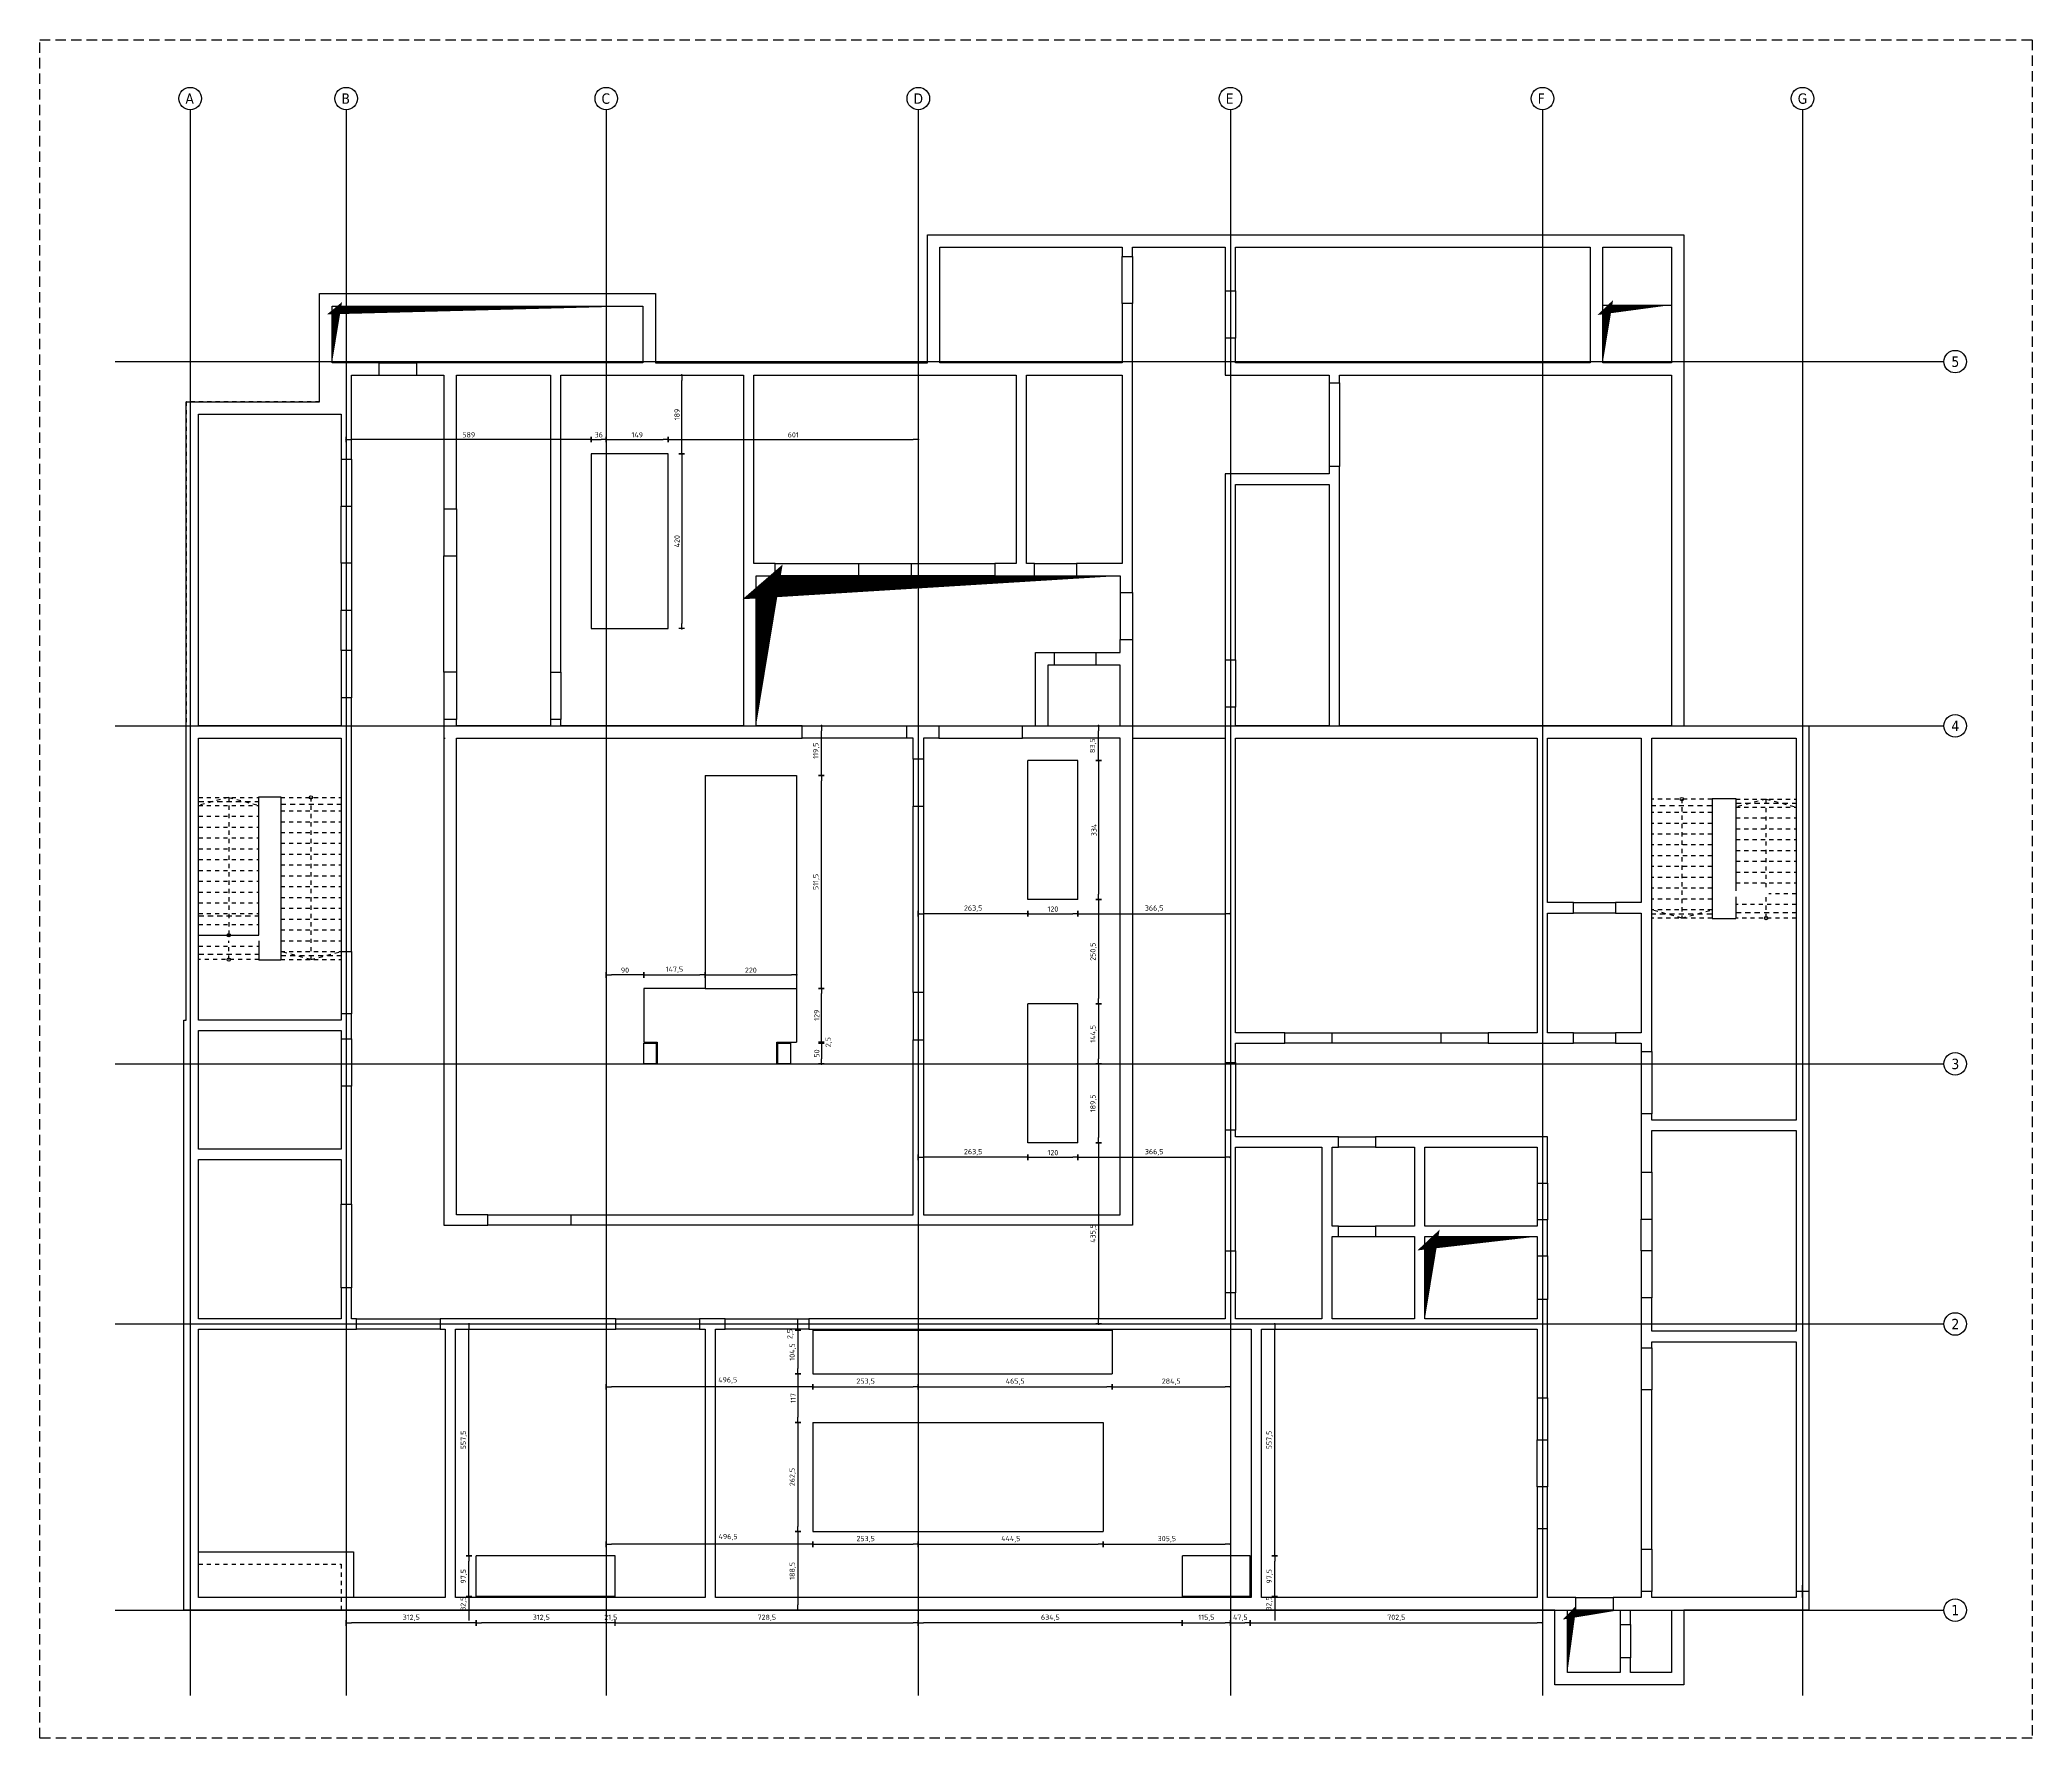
# Model space of a CAD drawing. Extents: x -169 to 69, y -7 to 55.
# Drawn here: x -153.79 to -105.91, y 3.71 to 44.52 of the extents above; entities that cross this region are included whole.
import ezdxf

# ---------------------------------------------------------------- set-up
doc = ezdxf.new("R2010")
doc.units = 0
doc.header["$LTSCALE"] = 0.5
for name, pattern in [('AUSGEZOGEN', [1000.01, 1000, 0.01]), ('DOT', [0.175, 0.05, -0.125]), ('HIDDEN', [0.375, 0.25, -0.125]), ('HIDDEN2', [0.187, 0.125, -0.062]), ('PUNKT', [0.175, 0.05, -0.125]), ('STRICHLINIE', [0.75, 0.5, -0.25]), ('VERDECKT', [0.375, 0.25, -0.125])]:
    doc.linetypes.add(name, pattern=pattern)
for name, color, linetype in [('ACHSEN', 7, 'Continuous'), ('AFU', 7, 'Continuous'), ('BETON', 7, 'Continuous'), ('DETAIL', 7, 'Continuous'), ('DRUEBER', 7, 'Continuous'), ('grau_dunkel', 7, 'Continuous'), ('HILFE', 7, 'Continuous'), ('MASSE', 7, 'Continuous'), ('OBJEKT', 7, 'Continuous'), ('SFP_Achsen', 7, 'Continuous'), ('VERDECKT', 7, 'Continuous')]:
    doc.layers.add(name, color=color, linetype=linetype)
doc.styles.add('helv', font='tahoma.ttf')
doc.styles.add('txt', font='isocp.shx')
doc.linetypes.add('AFU_50M', pattern='A,0.45,["/",Standard,S=0.2,R=0,X=-0.01,Y=-0.1],0.07,["/",Standard,S=0.2,R=0,X=-0.01,Y=-0.1],0.45', length=0.97)
doc.dimstyles.new('DOT_I', dxfattribs={"dimscale": 0.5, "dimtxt": 0.25, "dimasz": 0.25, "dimexe": 0.1, "dimexo": 0.3, "dimgap": 0.1, "dimtad": 1, "dimdec": 3, "dimzin": 3, "dimtxsty": 'txt', "dimblk": 'DOT', "dimblk1": 'DOT', "dimblk2": 'DOT', "dimsah": 1, "dimcen": 0.1, "dimse1": 1, "dimse2": 1, "dimazin": 0, "dimtfac": 1, "dimtdec": 4, "dimtix": 1, "dimtmove": 2, "dimatfit": 3, "dimfxl": 0, "dimtvp": 1, "dimtolj": 1, "dimtzin": 0, "dimarcsym": 0})

# ---------------------------------------------------------------- blocks, each defined once
blk = doc.blocks.new('DOT')
at = {"layer": 'MASSE', "color": 7, "linetype": 'Continuous'}
for p, q in [((0, 0), (-1, 0)), ((0, 0.54), (0, -0.54))]:
    blk.add_line(p, q, dxfattribs=at)
at = {"layer": 'MASSE', "color": 7, "linetype": 'Continuous', "const_width": 0.2}
blk.add_lwpolyline([(-0.1, 0, 1), (0.1, 0, 1)], format="xyb", close=True, dxfattribs=at)
blk = doc.blocks.new('*D248')
at = {"layer": 'Defpoints', "color": 0, "linetype": 'AUSGEZOGEN', "transparency": 16777216}
for p in [(-138.362, 34.573), (-138.362, 30.373), (-138.362, 30.373)]:
    blk.add_point(p, dxfattribs=at)
at = {"layer": 'MASSE', "color": 0, "linetype": 'AUSGEZOGEN', "lineweight": -2, "transparency": 16777216}
blk.add_line((-138.362, 34.448), (-138.362, 30.498), dxfattribs=at)
at = {"layer": 'MASSE', "color": 0, "linetype": 'AUSGEZOGEN', "lineweight": -2, "transparency": 16777216, "xscale": 0.125, "yscale": 0.125, "zscale": 0.125}
for p, rotation in [((-138.362, 34.573), 90), ((-138.362, 30.373), 270)]:
    blk.add_blockref('DOT', p, dxfattribs=dict(at, rotation=rotation))
at = {"layer": 'MASSE', "color": 0, "linetype": 'AUSGEZOGEN', "transparency": 16777216, "insert": (-138.475, 32.473), "char_height": 0.125, "attachment_point": 5, "rotation": 90, "style": 'txt'}
blk.add_mtext('\\A1;420', dxfattribs=at)
blk = doc.blocks.new('*D249')
at = {"layer": 'Defpoints', "color": 0, "linetype": 'AUSGEZOGEN', "transparency": 16777216}
for p in [(-138.362, 36.463), (-138.362, 36.463), (-138.362, 34.573)]:
    blk.add_point(p, dxfattribs=at)
at = {"layer": 'MASSE', "color": 0, "linetype": 'AUSGEZOGEN', "lineweight": -2, "transparency": 16777216}
blk.add_line((-138.362, 34.698), (-138.362, 36.338), dxfattribs=at)
at = {"layer": 'MASSE', "color": 0, "linetype": 'AUSGEZOGEN', "lineweight": -2, "transparency": 16777216, "xscale": 0.125, "yscale": 0.125, "zscale": 0.125}
for p, rotation in [((-138.362, 36.463), 90), ((-138.362, 34.573), 270)]:
    blk.add_blockref('DOT', p, dxfattribs=dict(at, rotation=rotation))
at = {"layer": 'MASSE', "color": 0, "linetype": 'AUSGEZOGEN', "transparency": 16777216, "insert": (-138.475, 35.518), "char_height": 0.125, "attachment_point": 5, "rotation": 90, "style": 'txt'}
blk.add_mtext('\\A1;189', dxfattribs=at)
blk = doc.blocks.new('*D250')
at = {"layer": 'Defpoints', "color": 0, "linetype": 'AUSGEZOGEN', "transparency": 16777216}
for p in [(-146.426, 34.917), (-146.426, 34.917), (-140.536, 34.917)]:
    blk.add_point(p, dxfattribs=at)
at = {"layer": 'MASSE', "color": 0, "linetype": 'AUSGEZOGEN', "lineweight": -2, "transparency": 16777216}
blk.add_line((-140.661, 34.917), (-146.301, 34.917), dxfattribs=at)
at = {"layer": 'MASSE', "color": 0, "linetype": 'AUSGEZOGEN', "lineweight": -2, "transparency": 16777216, "xscale": 0.125, "yscale": 0.125, "zscale": 0.125, "rotation": 180}
blk.add_blockref('DOT', (-146.426, 34.917), dxfattribs=at)
at = {"layer": 'MASSE', "color": 0, "linetype": 'AUSGEZOGEN', "lineweight": -2, "transparency": 16777216, "xscale": 0.125, "yscale": 0.125, "zscale": 0.125}
blk.add_blockref('DOT', (-140.536, 34.917), dxfattribs=at)
at = {"layer": 'MASSE', "color": 0, "linetype": 'AUSGEZOGEN', "transparency": 16777216, "insert": (-143.481, 35.029), "char_height": 0.125, "attachment_point": 5, "style": 'txt'}
blk.add_mtext('\\A1;589', dxfattribs=at)
blk = doc.blocks.new('*D251')
at = {"layer": 'Defpoints', "color": 0, "linetype": 'AUSGEZOGEN', "transparency": 16777216}
for p in [(-140.536, 34.917), (-140.176, 34.917), (-140.176, 34.917)]:
    blk.add_point(p, dxfattribs=at)
at = {"layer": 'MASSE', "color": 0, "linetype": 'AUSGEZOGEN', "lineweight": -2, "transparency": 16777216}
blk.add_line((-140.411, 34.917), (-140.301, 34.917), dxfattribs=at)
at = {"layer": 'MASSE', "color": 0, "linetype": 'AUSGEZOGEN', "lineweight": -2, "transparency": 16777216, "xscale": 0.125, "yscale": 0.125, "zscale": 0.125, "rotation": 180}
blk.add_blockref('DOT', (-140.536, 34.917), dxfattribs=at)
at = {"layer": 'MASSE', "color": 0, "linetype": 'AUSGEZOGEN', "lineweight": -2, "transparency": 16777216, "xscale": 0.125, "yscale": 0.125, "zscale": 0.125}
blk.add_blockref('DOT', (-140.176, 34.917), dxfattribs=at)
at = {"layer": 'MASSE', "color": 0, "linetype": 'AUSGEZOGEN', "transparency": 16777216, "insert": (-140.356, 35.029), "char_height": 0.125, "attachment_point": 5, "style": 'txt'}
blk.add_mtext('\\A1;36', dxfattribs=at)
blk = doc.blocks.new('*D252')
at = {"layer": 'Defpoints', "color": 0, "linetype": 'AUSGEZOGEN', "transparency": 16777216}
for p in [(-140.176, 34.917), (-138.686, 34.917), (-138.686, 34.917)]:
    blk.add_point(p, dxfattribs=at)
at = {"layer": 'MASSE', "color": 0, "linetype": 'AUSGEZOGEN', "lineweight": -2, "transparency": 16777216}
blk.add_line((-140.051, 34.917), (-138.811, 34.917), dxfattribs=at)
at = {"layer": 'MASSE', "color": 0, "linetype": 'AUSGEZOGEN', "lineweight": -2, "transparency": 16777216, "xscale": 0.125, "yscale": 0.125, "zscale": 0.125, "rotation": 180}
blk.add_blockref('DOT', (-140.176, 34.917), dxfattribs=at)
at = {"layer": 'MASSE', "color": 0, "linetype": 'AUSGEZOGEN', "lineweight": -2, "transparency": 16777216, "xscale": 0.125, "yscale": 0.125, "zscale": 0.125}
blk.add_blockref('DOT', (-138.686, 34.917), dxfattribs=at)
at = {"layer": 'MASSE', "color": 0, "linetype": 'AUSGEZOGEN', "transparency": 16777216, "insert": (-139.431, 35.029), "char_height": 0.125, "attachment_point": 5, "style": 'txt'}
blk.add_mtext('\\A1;149', dxfattribs=at)
blk = doc.blocks.new('*D253')
at = {"layer": 'Defpoints', "color": 0, "linetype": 'AUSGEZOGEN', "transparency": 16777216}
for p in [(-138.686, 34.917), (-132.676, 34.917), (-132.676, 34.917)]:
    blk.add_point(p, dxfattribs=at)
at = {"layer": 'MASSE', "color": 0, "linetype": 'AUSGEZOGEN', "lineweight": -2, "transparency": 16777216}
blk.add_line((-138.561, 34.917), (-132.801, 34.917), dxfattribs=at)
at = {"layer": 'MASSE', "color": 0, "linetype": 'AUSGEZOGEN', "lineweight": -2, "transparency": 16777216, "xscale": 0.125, "yscale": 0.125, "zscale": 0.125, "rotation": 180}
blk.add_blockref('DOT', (-138.686, 34.917), dxfattribs=at)
at = {"layer": 'MASSE', "color": 0, "linetype": 'AUSGEZOGEN', "lineweight": -2, "transparency": 16777216, "xscale": 0.125, "yscale": 0.125, "zscale": 0.125}
blk.add_blockref('DOT', (-132.676, 34.917), dxfattribs=at)
at = {"layer": 'MASSE', "color": 0, "linetype": 'AUSGEZOGEN', "transparency": 16777216, "insert": (-135.681, 35.029), "char_height": 0.125, "attachment_point": 5, "style": 'txt'}
blk.add_mtext('\\A1;601', dxfattribs=at)
blk = doc.blocks.new('*D254')
at = {"layer": 'Defpoints', "color": 0, "linetype": 'AUSGEZOGEN', "transparency": 16777216}
for p in [(-135.005, 20.413), (-135.005, 19.913), (-135.005, 19.913)]:
    blk.add_point(p, dxfattribs=at)
at = {"layer": 'MASSE', "color": 0, "linetype": 'AUSGEZOGEN', "lineweight": -2, "transparency": 16777216}
blk.add_line((-135.005, 20.288), (-135.005, 20.038), dxfattribs=at)
at = {"layer": 'MASSE', "color": 0, "linetype": 'AUSGEZOGEN', "lineweight": -2, "transparency": 16777216, "xscale": 0.125, "yscale": 0.125, "zscale": 0.125}
for p, rotation in [((-135.005, 20.413), 90), ((-135.005, 19.913), 270)]:
    blk.add_blockref('DOT', p, dxfattribs=dict(at, rotation=rotation))
at = {"layer": 'MASSE', "color": 0, "linetype": 'AUSGEZOGEN', "transparency": 16777216, "insert": (-135.117, 20.163), "char_height": 0.125, "attachment_point": 5, "rotation": 90, "style": 'txt'}
blk.add_mtext('\\A1;50', dxfattribs=at)
blk = doc.blocks.new('*D255')
at = {"layer": 'Defpoints', "color": 0, "linetype": 'AUSGEZOGEN', "transparency": 16777216}
for p in [(-135.005, 20.438), (-135.005, 20.438), (-135.005, 20.413)]:
    blk.add_point(p, dxfattribs=at)
at = {"layer": 'MASSE', "color": 0, "linetype": 'AUSGEZOGEN', "lineweight": -2, "transparency": 16777216}
for p, q in [((-135.005, 20.563), (-135.005, 20.688)), ((-135.005, 20.413), (-135.005, 20.438)), ((-135.005, 20.288), (-135.005, 20.163))]:
    blk.add_line(p, q, dxfattribs=at)
at = {"layer": 'MASSE', "color": 0, "linetype": 'AUSGEZOGEN', "lineweight": -2, "transparency": 16777216, "xscale": 0.125, "yscale": 0.125, "zscale": 0.125}
for p, rotation in [((-135.005, 20.438), 270), ((-135.005, 20.413), 90)]:
    blk.add_blockref('DOT', p, dxfattribs=dict(at, rotation=rotation))
at = {"layer": 'MASSE', "color": 0, "linetype": 'AUSGEZOGEN', "transparency": 16777216, "insert": (-134.829, 20.434), "char_height": 0.125, "attachment_point": 5, "rotation": 90, "style": 'txt'}
blk.add_mtext('\\A1;2,5', dxfattribs=at)
blk = doc.blocks.new('*D256')
at = {"layer": 'Defpoints', "color": 0, "linetype": 'AUSGEZOGEN', "transparency": 16777216}
for p in [(-135.005, 21.728), (-135.005, 21.728), (-135.005, 20.438)]:
    blk.add_point(p, dxfattribs=at)
at = {"layer": 'MASSE', "color": 0, "linetype": 'AUSGEZOGEN', "lineweight": -2, "transparency": 16777216}
blk.add_line((-135.005, 20.563), (-135.005, 21.603), dxfattribs=at)
at = {"layer": 'MASSE', "color": 0, "linetype": 'AUSGEZOGEN', "lineweight": -2, "transparency": 16777216, "xscale": 0.125, "yscale": 0.125, "zscale": 0.125}
for p, rotation in [((-135.005, 21.728), 90), ((-135.005, 20.438), 270)]:
    blk.add_blockref('DOT', p, dxfattribs=dict(at, rotation=rotation))
at = {"layer": 'MASSE', "color": 0, "linetype": 'AUSGEZOGEN', "transparency": 16777216, "insert": (-135.117, 21.083), "char_height": 0.125, "attachment_point": 5, "rotation": 90, "style": 'txt'}
blk.add_mtext('\\A1;129', dxfattribs=at)
blk = doc.blocks.new('*D257')
at = {"layer": 'Defpoints', "color": 0, "linetype": 'AUSGEZOGEN', "transparency": 16777216}
for p in [(-135.005, 26.843), (-135.005, 26.843), (-135.005, 21.728)]:
    blk.add_point(p, dxfattribs=at)
at = {"layer": 'MASSE', "color": 0, "linetype": 'AUSGEZOGEN', "lineweight": -2, "transparency": 16777216}
blk.add_line((-135.005, 21.853), (-135.005, 26.718), dxfattribs=at)
at = {"layer": 'MASSE', "color": 0, "linetype": 'AUSGEZOGEN', "lineweight": -2, "transparency": 16777216, "xscale": 0.125, "yscale": 0.125, "zscale": 0.125}
for p, rotation in [((-135.005, 26.843), 90), ((-135.005, 21.728), 270)]:
    blk.add_blockref('DOT', p, dxfattribs=dict(at, rotation=rotation))
at = {"layer": 'MASSE', "color": 0, "linetype": 'AUSGEZOGEN', "transparency": 16777216, "insert": (-135.127, 24.285), "char_height": 0.125, "attachment_point": 5, "rotation": 90, "style": 'txt'}
blk.add_mtext('\\A1;511,5', dxfattribs=at)
blk = doc.blocks.new('*D258')
at = {"layer": 'Defpoints', "color": 0, "linetype": 'AUSGEZOGEN', "transparency": 16777216}
for p in [(-135.005, 28.038), (-135.005, 28.038), (-135.005, 26.843)]:
    blk.add_point(p, dxfattribs=at)
at = {"layer": 'MASSE', "color": 0, "linetype": 'AUSGEZOGEN', "lineweight": -2, "transparency": 16777216}
blk.add_line((-135.005, 26.968), (-135.005, 27.913), dxfattribs=at)
at = {"layer": 'MASSE', "color": 0, "linetype": 'AUSGEZOGEN', "lineweight": -2, "transparency": 16777216, "xscale": 0.125, "yscale": 0.125, "zscale": 0.125}
for p, rotation in [((-135.005, 28.038), 90), ((-135.005, 26.843), 270)]:
    blk.add_blockref('DOT', p, dxfattribs=dict(at, rotation=rotation))
at = {"layer": 'MASSE', "color": 0, "linetype": 'AUSGEZOGEN', "transparency": 16777216, "insert": (-135.127, 27.44), "char_height": 0.125, "attachment_point": 5, "rotation": 90, "style": 'txt'}
blk.add_mtext('\\A1;119,5', dxfattribs=at)
blk = doc.blocks.new('*D259')
at = {"layer": 'Defpoints', "color": 0, "linetype": 'AUSGEZOGEN', "transparency": 16777216}
for p in [(-140.176, 22.052), (-140.176, 22.052), (-139.276, 22.052)]:
    blk.add_point(p, dxfattribs=at)
at = {"layer": 'MASSE', "color": 0, "linetype": 'AUSGEZOGEN', "lineweight": -2, "transparency": 16777216}
blk.add_line((-139.401, 22.052), (-140.051, 22.052), dxfattribs=at)
at = {"layer": 'MASSE', "color": 0, "linetype": 'AUSGEZOGEN', "lineweight": -2, "transparency": 16777216, "xscale": 0.125, "yscale": 0.125, "zscale": 0.125, "rotation": 180}
blk.add_blockref('DOT', (-140.176, 22.052), dxfattribs=at)
at = {"layer": 'MASSE', "color": 0, "linetype": 'AUSGEZOGEN', "lineweight": -2, "transparency": 16777216, "xscale": 0.125, "yscale": 0.125, "zscale": 0.125}
blk.add_blockref('DOT', (-139.276, 22.052), dxfattribs=at)
at = {"layer": 'MASSE', "color": 0, "linetype": 'AUSGEZOGEN', "transparency": 16777216, "insert": (-139.726, 22.164), "char_height": 0.125, "attachment_point": 5, "style": 'txt'}
blk.add_mtext('\\A1;90', dxfattribs=at)
blk = doc.blocks.new('*D260')
at = {"layer": 'Defpoints', "color": 0, "linetype": 'AUSGEZOGEN', "transparency": 16777216}
for p in [(-139.276, 22.052), (-137.801, 22.052), (-137.801, 22.052)]:
    blk.add_point(p, dxfattribs=at)
at = {"layer": 'MASSE', "color": 0, "linetype": 'AUSGEZOGEN', "lineweight": -2, "transparency": 16777216}
blk.add_line((-139.151, 22.052), (-137.926, 22.052), dxfattribs=at)
at = {"layer": 'MASSE', "color": 0, "linetype": 'AUSGEZOGEN', "lineweight": -2, "transparency": 16777216, "xscale": 0.125, "yscale": 0.125, "zscale": 0.125, "rotation": 180}
blk.add_blockref('DOT', (-139.276, 22.052), dxfattribs=at)
at = {"layer": 'MASSE', "color": 0, "linetype": 'AUSGEZOGEN', "lineweight": -2, "transparency": 16777216, "xscale": 0.125, "yscale": 0.125, "zscale": 0.125}
blk.add_blockref('DOT', (-137.801, 22.052), dxfattribs=at)
at = {"layer": 'MASSE', "color": 0, "linetype": 'AUSGEZOGEN', "transparency": 16777216, "insert": (-138.538, 22.174), "char_height": 0.125, "attachment_point": 5, "style": 'txt'}
blk.add_mtext('\\A1;147,5', dxfattribs=at)
blk = doc.blocks.new('*D261')
at = {"layer": 'Defpoints', "color": 0, "linetype": 'AUSGEZOGEN', "transparency": 16777216}
for p in [(-137.801, 22.052), (-135.601, 22.052), (-135.601, 22.052)]:
    blk.add_point(p, dxfattribs=at)
at = {"layer": 'MASSE', "color": 0, "linetype": 'AUSGEZOGEN', "lineweight": -2, "transparency": 16777216}
blk.add_line((-137.676, 22.052), (-135.726, 22.052), dxfattribs=at)
at = {"layer": 'MASSE', "color": 0, "linetype": 'AUSGEZOGEN', "lineweight": -2, "transparency": 16777216, "xscale": 0.125, "yscale": 0.125, "zscale": 0.125, "rotation": 180}
blk.add_blockref('DOT', (-137.801, 22.052), dxfattribs=at)
at = {"layer": 'MASSE', "color": 0, "linetype": 'AUSGEZOGEN', "lineweight": -2, "transparency": 16777216, "xscale": 0.125, "yscale": 0.125, "zscale": 0.125}
blk.add_blockref('DOT', (-135.601, 22.052), dxfattribs=at)
at = {"layer": 'MASSE', "color": 0, "linetype": 'AUSGEZOGEN', "transparency": 16777216, "insert": (-136.701, 22.164), "char_height": 0.125, "attachment_point": 5, "style": 'txt'}
blk.add_mtext('\\A1;220', dxfattribs=at)
blk = doc.blocks.new('*D262')
at = {"layer": 'Defpoints', "color": 0, "linetype": 'AUSGEZOGEN', "transparency": 16777216}
for p in [(-128.343, 28.038), (-128.343, 28.038), (-128.343, 27.203)]:
    blk.add_point(p, dxfattribs=at)
at = {"layer": 'MASSE', "color": 0, "linetype": 'AUSGEZOGEN', "lineweight": -2, "transparency": 16777216}
blk.add_line((-128.343, 27.328), (-128.343, 27.913), dxfattribs=at)
at = {"layer": 'MASSE', "color": 0, "linetype": 'AUSGEZOGEN', "lineweight": -2, "transparency": 16777216, "xscale": 0.125, "yscale": 0.125, "zscale": 0.125}
for p, rotation in [((-128.343, 28.038), 90), ((-128.343, 27.203), 270)]:
    blk.add_blockref('DOT', p, dxfattribs=dict(at, rotation=rotation))
at = {"layer": 'MASSE', "color": 0, "linetype": 'AUSGEZOGEN', "transparency": 16777216, "insert": (-128.476, 27.557), "char_height": 0.125, "attachment_point": 5, "rotation": 90, "style": 'txt'}
blk.add_mtext('\\A1;83,5', dxfattribs=at)
blk = doc.blocks.new('*D263')
at = {"layer": 'Defpoints', "color": 0, "linetype": 'AUSGEZOGEN', "transparency": 16777216}
for p in [(-128.343, 27.203), (-128.343, 23.863), (-128.343, 23.863)]:
    blk.add_point(p, dxfattribs=at)
at = {"layer": 'MASSE', "color": 0, "linetype": 'AUSGEZOGEN', "lineweight": -2, "transparency": 16777216}
blk.add_line((-128.343, 27.078), (-128.343, 23.988), dxfattribs=at)
at = {"layer": 'MASSE', "color": 0, "linetype": 'AUSGEZOGEN', "lineweight": -2, "transparency": 16777216, "xscale": 0.125, "yscale": 0.125, "zscale": 0.125}
for p, rotation in [((-128.343, 27.203), 90), ((-128.343, 23.863), 270)]:
    blk.add_blockref('DOT', p, dxfattribs=dict(at, rotation=rotation))
at = {"layer": 'MASSE', "color": 0, "linetype": 'AUSGEZOGEN', "transparency": 16777216, "insert": (-128.455, 25.533), "char_height": 0.125, "attachment_point": 5, "rotation": 90, "style": 'txt'}
blk.add_mtext('\\A1;334', dxfattribs=at)
blk = doc.blocks.new('*D264')
at = {"layer": 'Defpoints', "color": 0, "linetype": 'AUSGEZOGEN', "transparency": 16777216}
for p in [(-128.343, 23.863), (-128.343, 21.358), (-128.343, 21.358)]:
    blk.add_point(p, dxfattribs=at)
at = {"layer": 'MASSE', "color": 0, "linetype": 'AUSGEZOGEN', "lineweight": -2, "transparency": 16777216}
blk.add_line((-128.343, 23.738), (-128.343, 21.483), dxfattribs=at)
at = {"layer": 'MASSE', "color": 0, "linetype": 'AUSGEZOGEN', "lineweight": -2, "transparency": 16777216, "xscale": 0.125, "yscale": 0.125, "zscale": 0.125}
for p, rotation in [((-128.343, 23.863), 90), ((-128.343, 21.358), 270)]:
    blk.add_blockref('DOT', p, dxfattribs=dict(at, rotation=rotation))
at = {"layer": 'MASSE', "color": 0, "linetype": 'AUSGEZOGEN', "transparency": 16777216, "insert": (-128.465, 22.61), "char_height": 0.125, "attachment_point": 5, "rotation": 90, "style": 'txt'}
blk.add_mtext('\\A1;250,5', dxfattribs=at)
blk = doc.blocks.new('*D265')
at = {"layer": 'Defpoints', "color": 0, "linetype": 'AUSGEZOGEN', "transparency": 16777216}
for p in [(-128.343, 21.358), (-128.343, 19.913), (-128.343, 19.913)]:
    blk.add_point(p, dxfattribs=at)
at = {"layer": 'MASSE', "color": 0, "linetype": 'AUSGEZOGEN', "lineweight": -2, "transparency": 16777216}
blk.add_line((-128.343, 21.233), (-128.343, 20.038), dxfattribs=at)
at = {"layer": 'MASSE', "color": 0, "linetype": 'AUSGEZOGEN', "lineweight": -2, "transparency": 16777216, "xscale": 0.125, "yscale": 0.125, "zscale": 0.125}
for p, rotation in [((-128.343, 21.358), 90), ((-128.343, 19.913), 270)]:
    blk.add_blockref('DOT', p, dxfattribs=dict(at, rotation=rotation))
at = {"layer": 'MASSE', "color": 0, "linetype": 'AUSGEZOGEN', "transparency": 16777216, "insert": (-128.465, 20.635), "char_height": 0.125, "attachment_point": 5, "rotation": 90, "style": 'txt'}
blk.add_mtext('\\A1;144,5', dxfattribs=at)
blk = doc.blocks.new('*D266')
at = {"layer": 'Defpoints', "color": 0, "linetype": 'AUSGEZOGEN', "transparency": 16777216}
for p in [(-128.343, 19.913), (-128.343, 18.018), (-128.343, 18.018)]:
    blk.add_point(p, dxfattribs=at)
at = {"layer": 'MASSE', "color": 0, "linetype": 'AUSGEZOGEN', "lineweight": -2, "transparency": 16777216}
blk.add_line((-128.343, 19.788), (-128.343, 18.143), dxfattribs=at)
at = {"layer": 'MASSE', "color": 0, "linetype": 'AUSGEZOGEN', "lineweight": -2, "transparency": 16777216, "xscale": 0.125, "yscale": 0.125, "zscale": 0.125}
for p, rotation in [((-128.343, 19.913), 90), ((-128.343, 18.018), 270)]:
    blk.add_blockref('DOT', p, dxfattribs=dict(at, rotation=rotation))
at = {"layer": 'MASSE', "color": 0, "linetype": 'AUSGEZOGEN', "transparency": 16777216, "insert": (-128.465, 18.965), "char_height": 0.125, "attachment_point": 5, "rotation": 90, "style": 'txt'}
blk.add_mtext('\\A1;189,5', dxfattribs=at)
blk = doc.blocks.new('*D267')
at = {"layer": 'Defpoints', "color": 0, "linetype": 'AUSGEZOGEN', "transparency": 16777216}
for p in [(-128.343, 18.018), (-128.343, 13.663), (-128.343, 13.663)]:
    blk.add_point(p, dxfattribs=at)
at = {"layer": 'MASSE', "color": 0, "linetype": 'AUSGEZOGEN', "lineweight": -2, "transparency": 16777216}
blk.add_line((-128.343, 17.893), (-128.343, 13.788), dxfattribs=at)
at = {"layer": 'MASSE', "color": 0, "linetype": 'AUSGEZOGEN', "lineweight": -2, "transparency": 16777216, "xscale": 0.125, "yscale": 0.125, "zscale": 0.125}
for p, rotation in [((-128.343, 18.018), 90), ((-128.343, 13.663), 270)]:
    blk.add_blockref('DOT', p, dxfattribs=dict(at, rotation=rotation))
at = {"layer": 'MASSE', "color": 0, "linetype": 'AUSGEZOGEN', "transparency": 16777216, "insert": (-128.465, 15.84), "char_height": 0.125, "attachment_point": 5, "rotation": 90, "style": 'txt'}
blk.add_mtext('\\A1;435,5', dxfattribs=at)
blk = doc.blocks.new('*D268')
at = {"layer": 'Defpoints', "color": 0, "linetype": 'AUSGEZOGEN', "transparency": 16777216}
for p in [(-132.676, 23.522), (-132.676, 23.522), (-130.041, 23.522)]:
    blk.add_point(p, dxfattribs=at)
at = {"layer": 'MASSE', "color": 0, "linetype": 'AUSGEZOGEN', "lineweight": -2, "transparency": 16777216}
blk.add_line((-130.166, 23.522), (-132.551, 23.522), dxfattribs=at)
at = {"layer": 'MASSE', "color": 0, "linetype": 'AUSGEZOGEN', "lineweight": -2, "transparency": 16777216, "xscale": 0.125, "yscale": 0.125, "zscale": 0.125, "rotation": 180}
blk.add_blockref('DOT', (-132.676, 23.522), dxfattribs=at)
at = {"layer": 'MASSE', "color": 0, "linetype": 'AUSGEZOGEN', "lineweight": -2, "transparency": 16777216, "xscale": 0.125, "yscale": 0.125, "zscale": 0.125}
blk.add_blockref('DOT', (-130.041, 23.522), dxfattribs=at)
at = {"layer": 'MASSE', "color": 0, "linetype": 'AUSGEZOGEN', "transparency": 16777216, "insert": (-131.358, 23.643), "char_height": 0.125, "attachment_point": 5, "style": 'txt'}
blk.add_mtext('\\A1;263,5', dxfattribs=at)
blk = doc.blocks.new('*D269')
at = {"layer": 'Defpoints', "color": 0, "linetype": 'AUSGEZOGEN', "transparency": 16777216}
for p in [(-130.041, 23.522), (-128.841, 23.522), (-128.841, 23.522)]:
    blk.add_point(p, dxfattribs=at)
at = {"layer": 'MASSE', "color": 0, "linetype": 'AUSGEZOGEN', "lineweight": -2, "transparency": 16777216}
blk.add_line((-129.916, 23.522), (-128.966, 23.522), dxfattribs=at)
at = {"layer": 'MASSE', "color": 0, "linetype": 'AUSGEZOGEN', "lineweight": -2, "transparency": 16777216, "xscale": 0.125, "yscale": 0.125, "zscale": 0.125, "rotation": 180}
blk.add_blockref('DOT', (-130.041, 23.522), dxfattribs=at)
at = {"layer": 'MASSE', "color": 0, "linetype": 'AUSGEZOGEN', "lineweight": -2, "transparency": 16777216, "xscale": 0.125, "yscale": 0.125, "zscale": 0.125}
blk.add_blockref('DOT', (-128.841, 23.522), dxfattribs=at)
at = {"layer": 'MASSE', "color": 0, "linetype": 'AUSGEZOGEN', "transparency": 16777216, "insert": (-129.441, 23.634), "char_height": 0.125, "attachment_point": 5, "style": 'txt'}
blk.add_mtext('\\A1;120', dxfattribs=at)
blk = doc.blocks.new('*D270')
at = {"layer": 'Defpoints', "color": 0, "linetype": 'AUSGEZOGEN', "transparency": 16777216}
for p in [(-128.841, 23.522), (-125.176, 23.522), (-125.176, 23.522)]:
    blk.add_point(p, dxfattribs=at)
at = {"layer": 'MASSE', "color": 0, "linetype": 'AUSGEZOGEN', "lineweight": -2, "transparency": 16777216}
blk.add_line((-128.716, 23.522), (-125.301, 23.522), dxfattribs=at)
at = {"layer": 'MASSE', "color": 0, "linetype": 'AUSGEZOGEN', "lineweight": -2, "transparency": 16777216, "xscale": 0.125, "yscale": 0.125, "zscale": 0.125, "rotation": 180}
blk.add_blockref('DOT', (-128.841, 23.522), dxfattribs=at)
at = {"layer": 'MASSE', "color": 0, "linetype": 'AUSGEZOGEN', "lineweight": -2, "transparency": 16777216, "xscale": 0.125, "yscale": 0.125, "zscale": 0.125}
blk.add_blockref('DOT', (-125.176, 23.522), dxfattribs=at)
at = {"layer": 'MASSE', "color": 0, "linetype": 'AUSGEZOGEN', "transparency": 16777216, "insert": (-127.008, 23.643), "char_height": 0.125, "attachment_point": 5, "style": 'txt'}
blk.add_mtext('\\A1;366,5', dxfattribs=at)
blk = doc.blocks.new('*D271')
at = {"layer": 'Defpoints', "color": 0, "linetype": 'AUSGEZOGEN', "transparency": 16777216}
for p in [(-132.676, 17.668), (-132.676, 17.668), (-130.041, 17.668)]:
    blk.add_point(p, dxfattribs=at)
at = {"layer": 'MASSE', "color": 0, "linetype": 'AUSGEZOGEN', "lineweight": -2, "transparency": 16777216}
blk.add_line((-130.166, 17.668), (-132.551, 17.668), dxfattribs=at)
at = {"layer": 'MASSE', "color": 0, "linetype": 'AUSGEZOGEN', "lineweight": -2, "transparency": 16777216, "xscale": 0.125, "yscale": 0.125, "zscale": 0.125, "rotation": 180}
blk.add_blockref('DOT', (-132.676, 17.668), dxfattribs=at)
at = {"layer": 'MASSE', "color": 0, "linetype": 'AUSGEZOGEN', "lineweight": -2, "transparency": 16777216, "xscale": 0.125, "yscale": 0.125, "zscale": 0.125}
blk.add_blockref('DOT', (-130.041, 17.668), dxfattribs=at)
at = {"layer": 'MASSE', "color": 0, "linetype": 'AUSGEZOGEN', "transparency": 16777216, "insert": (-131.358, 17.79), "char_height": 0.125, "attachment_point": 5, "style": 'txt'}
blk.add_mtext('\\A1;263,5', dxfattribs=at)
blk = doc.blocks.new('*D272')
at = {"layer": 'Defpoints', "color": 0, "linetype": 'AUSGEZOGEN', "transparency": 16777216}
for p in [(-130.041, 17.668), (-128.841, 17.668), (-128.841, 17.668)]:
    blk.add_point(p, dxfattribs=at)
at = {"layer": 'MASSE', "color": 0, "linetype": 'AUSGEZOGEN', "lineweight": -2, "transparency": 16777216}
blk.add_line((-129.916, 17.668), (-128.966, 17.668), dxfattribs=at)
at = {"layer": 'MASSE', "color": 0, "linetype": 'AUSGEZOGEN', "lineweight": -2, "transparency": 16777216, "xscale": 0.125, "yscale": 0.125, "zscale": 0.125, "rotation": 180}
blk.add_blockref('DOT', (-130.041, 17.668), dxfattribs=at)
at = {"layer": 'MASSE', "color": 0, "linetype": 'AUSGEZOGEN', "lineweight": -2, "transparency": 16777216, "xscale": 0.125, "yscale": 0.125, "zscale": 0.125}
blk.add_blockref('DOT', (-128.841, 17.668), dxfattribs=at)
at = {"layer": 'MASSE', "color": 0, "linetype": 'AUSGEZOGEN', "transparency": 16777216, "insert": (-129.441, 17.781), "char_height": 0.125, "attachment_point": 5, "style": 'txt'}
blk.add_mtext('\\A1;120', dxfattribs=at)
blk = doc.blocks.new('*D273')
at = {"layer": 'Defpoints', "color": 0, "linetype": 'AUSGEZOGEN', "transparency": 16777216}
for p in [(-128.841, 17.668), (-125.176, 17.668), (-125.176, 17.668)]:
    blk.add_point(p, dxfattribs=at)
at = {"layer": 'MASSE', "color": 0, "linetype": 'AUSGEZOGEN', "lineweight": -2, "transparency": 16777216}
blk.add_line((-128.716, 17.668), (-125.301, 17.668), dxfattribs=at)
at = {"layer": 'MASSE', "color": 0, "linetype": 'AUSGEZOGEN', "lineweight": -2, "transparency": 16777216, "xscale": 0.125, "yscale": 0.125, "zscale": 0.125, "rotation": 180}
blk.add_blockref('DOT', (-128.841, 17.668), dxfattribs=at)
at = {"layer": 'MASSE', "color": 0, "linetype": 'AUSGEZOGEN', "lineweight": -2, "transparency": 16777216, "xscale": 0.125, "yscale": 0.125, "zscale": 0.125}
blk.add_blockref('DOT', (-125.176, 17.668), dxfattribs=at)
at = {"layer": 'MASSE', "color": 0, "linetype": 'AUSGEZOGEN', "transparency": 16777216, "insert": (-127.008, 17.79), "char_height": 0.125, "attachment_point": 5, "style": 'txt'}
blk.add_mtext('\\A1;366,5', dxfattribs=at)
blk = doc.blocks.new('*D274')
at = {"layer": 'Defpoints', "color": 0, "linetype": 'AUSGEZOGEN', "transparency": 16777216}
for p in [(-135.571, 13.538), (-135.571, 13.538), (-135.571, 13.513)]:
    blk.add_point(p, dxfattribs=at)
at = {"layer": 'MASSE', "color": 0, "linetype": 'AUSGEZOGEN', "lineweight": -2, "transparency": 16777216}
for p, q in [((-135.571, 13.663), (-135.571, 13.788)), ((-135.571, 13.513), (-135.571, 13.538)), ((-135.571, 13.388), (-135.571, 13.263))]:
    blk.add_line(p, q, dxfattribs=at)
at = {"layer": 'MASSE', "color": 0, "linetype": 'AUSGEZOGEN', "lineweight": -2, "transparency": 16777216, "xscale": 0.125, "yscale": 0.125, "zscale": 0.125}
for p, rotation in [((-135.571, 13.538), 270), ((-135.571, 13.513), 90)]:
    blk.add_blockref('DOT', p, dxfattribs=dict(at, rotation=rotation))
at = {"layer": 'MASSE', "color": 0, "linetype": 'AUSGEZOGEN', "transparency": 16777216, "insert": (-135.751, 13.422), "char_height": 0.125, "attachment_point": 5, "rotation": 90, "style": 'txt'}
blk.add_mtext('\\A1;2,5', dxfattribs=at)
blk = doc.blocks.new('*D275')
at = {"layer": 'Defpoints', "color": 0, "linetype": 'AUSGEZOGEN', "transparency": 16777216}
for p in [(-135.571, 13.513), (-135.571, 12.468), (-135.571, 12.468)]:
    blk.add_point(p, dxfattribs=at)
at = {"layer": 'MASSE', "color": 0, "linetype": 'AUSGEZOGEN', "lineweight": -2, "transparency": 16777216}
blk.add_line((-135.571, 13.388), (-135.571, 12.593), dxfattribs=at)
at = {"layer": 'MASSE', "color": 0, "linetype": 'AUSGEZOGEN', "lineweight": -2, "transparency": 16777216, "xscale": 0.125, "yscale": 0.125, "zscale": 0.125}
for p, rotation in [((-135.571, 13.513), 90), ((-135.571, 12.468), 270)]:
    blk.add_blockref('DOT', p, dxfattribs=dict(at, rotation=rotation))
at = {"layer": 'MASSE', "color": 0, "linetype": 'AUSGEZOGEN', "transparency": 16777216, "insert": (-135.693, 12.99), "char_height": 0.125, "attachment_point": 5, "rotation": 90, "style": 'txt'}
blk.add_mtext('\\A1;104,5', dxfattribs=at)
blk = doc.blocks.new('*D276')
at = {"layer": 'Defpoints', "color": 0, "linetype": 'AUSGEZOGEN', "transparency": 16777216}
for p in [(-135.571, 12.468), (-135.571, 11.298), (-135.571, 11.298)]:
    blk.add_point(p, dxfattribs=at)
at = {"layer": 'MASSE', "color": 0, "linetype": 'AUSGEZOGEN', "lineweight": -2, "transparency": 16777216}
blk.add_line((-135.571, 12.343), (-135.571, 11.423), dxfattribs=at)
at = {"layer": 'MASSE', "color": 0, "linetype": 'AUSGEZOGEN', "lineweight": -2, "transparency": 16777216, "xscale": 0.125, "yscale": 0.125, "zscale": 0.125}
for p, rotation in [((-135.571, 12.468), 90), ((-135.571, 11.298), 270)]:
    blk.add_blockref('DOT', p, dxfattribs=dict(at, rotation=rotation))
at = {"layer": 'MASSE', "color": 0, "linetype": 'AUSGEZOGEN', "transparency": 16777216, "insert": (-135.683, 11.883), "char_height": 0.125, "attachment_point": 5, "rotation": 90, "style": 'txt'}
blk.add_mtext('\\A1;117', dxfattribs=at)
blk = doc.blocks.new('*D277')
at = {"layer": 'Defpoints', "color": 0, "linetype": 'AUSGEZOGEN', "transparency": 16777216}
for p in [(-135.571, 11.298), (-135.571, 8.673), (-135.571, 8.673)]:
    blk.add_point(p, dxfattribs=at)
at = {"layer": 'MASSE', "color": 0, "linetype": 'AUSGEZOGEN', "lineweight": -2, "transparency": 16777216}
blk.add_line((-135.571, 11.173), (-135.571, 8.798), dxfattribs=at)
at = {"layer": 'MASSE', "color": 0, "linetype": 'AUSGEZOGEN', "lineweight": -2, "transparency": 16777216, "xscale": 0.125, "yscale": 0.125, "zscale": 0.125}
for p, rotation in [((-135.571, 11.298), 90), ((-135.571, 8.673), 270)]:
    blk.add_blockref('DOT', p, dxfattribs=dict(at, rotation=rotation))
at = {"layer": 'MASSE', "color": 0, "linetype": 'AUSGEZOGEN', "transparency": 16777216, "insert": (-135.693, 9.985), "char_height": 0.125, "attachment_point": 5, "rotation": 90, "style": 'txt'}
blk.add_mtext('\\A1;262,5', dxfattribs=at)
blk = doc.blocks.new('*D278')
at = {"layer": 'Defpoints', "color": 0, "linetype": 'AUSGEZOGEN', "transparency": 16777216}
for p in [(-135.571, 8.673), (-135.571, 6.788), (-135.571, 6.788)]:
    blk.add_point(p, dxfattribs=at)
at = {"layer": 'MASSE', "color": 0, "linetype": 'AUSGEZOGEN', "lineweight": -2, "transparency": 16777216}
blk.add_line((-135.571, 8.548), (-135.571, 6.913), dxfattribs=at)
at = {"layer": 'MASSE', "color": 0, "linetype": 'AUSGEZOGEN', "lineweight": -2, "transparency": 16777216, "xscale": 0.125, "yscale": 0.125, "zscale": 0.125}
for p, rotation in [((-135.571, 8.673), 90), ((-135.571, 6.788), 270)]:
    blk.add_blockref('DOT', p, dxfattribs=dict(at, rotation=rotation))
at = {"layer": 'MASSE', "color": 0, "linetype": 'AUSGEZOGEN', "transparency": 16777216, "insert": (-135.693, 7.73), "char_height": 0.125, "attachment_point": 5, "rotation": 90, "style": 'txt'}
blk.add_mtext('\\A1;188,5', dxfattribs=at)
blk = doc.blocks.new('*D279')
at = {"layer": 'Defpoints', "color": 0, "linetype": 'AUSGEZOGEN', "transparency": 16777216}
for p in [(-140.176, 8.37), (-140.176, 8.37), (-135.211, 8.37)]:
    blk.add_point(p, dxfattribs=at)
at = {"layer": 'MASSE', "color": 0, "linetype": 'AUSGEZOGEN', "lineweight": -2, "transparency": 16777216}
blk.add_line((-135.336, 8.37), (-140.051, 8.37), dxfattribs=at)
at = {"layer": 'MASSE', "color": 0, "linetype": 'AUSGEZOGEN', "lineweight": -2, "transparency": 16777216, "xscale": 0.125, "yscale": 0.125, "zscale": 0.125, "rotation": 180}
blk.add_blockref('DOT', (-140.176, 8.37), dxfattribs=at)
at = {"layer": 'MASSE', "color": 0, "linetype": 'AUSGEZOGEN', "lineweight": -2, "transparency": 16777216, "xscale": 0.125, "yscale": 0.125, "zscale": 0.125}
blk.add_blockref('DOT', (-135.211, 8.37), dxfattribs=at)
at = {"layer": 'MASSE', "color": 0, "linetype": 'AUSGEZOGEN', "transparency": 16777216, "insert": (-137.249, 8.54), "char_height": 0.125, "attachment_point": 5, "style": 'txt'}
blk.add_mtext('\\A1;496,5', dxfattribs=at)
blk = doc.blocks.new('*D280')
at = {"layer": 'Defpoints', "color": 0, "linetype": 'AUSGEZOGEN', "transparency": 16777216}
for p in [(-135.211, 8.37), (-132.676, 8.37), (-132.676, 8.37)]:
    blk.add_point(p, dxfattribs=at)
at = {"layer": 'MASSE', "color": 0, "linetype": 'AUSGEZOGEN', "lineweight": -2, "transparency": 16777216}
blk.add_line((-135.086, 8.37), (-132.801, 8.37), dxfattribs=at)
at = {"layer": 'MASSE', "color": 0, "linetype": 'AUSGEZOGEN', "lineweight": -2, "transparency": 16777216, "xscale": 0.125, "yscale": 0.125, "zscale": 0.125, "rotation": 180}
blk.add_blockref('DOT', (-135.211, 8.37), dxfattribs=at)
at = {"layer": 'MASSE', "color": 0, "linetype": 'AUSGEZOGEN', "lineweight": -2, "transparency": 16777216, "xscale": 0.125, "yscale": 0.125, "zscale": 0.125}
blk.add_blockref('DOT', (-132.676, 8.37), dxfattribs=at)
at = {"layer": 'MASSE', "color": 0, "linetype": 'AUSGEZOGEN', "transparency": 16777216, "insert": (-133.943, 8.492), "char_height": 0.125, "attachment_point": 5, "style": 'txt'}
blk.add_mtext('\\A1;253,5', dxfattribs=at)
blk = doc.blocks.new('*D281')
at = {"layer": 'Defpoints', "color": 0, "linetype": 'AUSGEZOGEN', "transparency": 16777216}
for p in [(-132.676, 8.37), (-128.231, 8.37), (-128.231, 8.37)]:
    blk.add_point(p, dxfattribs=at)
at = {"layer": 'MASSE', "color": 0, "linetype": 'AUSGEZOGEN', "lineweight": -2, "transparency": 16777216}
blk.add_line((-132.551, 8.37), (-128.356, 8.37), dxfattribs=at)
at = {"layer": 'MASSE', "color": 0, "linetype": 'AUSGEZOGEN', "lineweight": -2, "transparency": 16777216, "xscale": 0.125, "yscale": 0.125, "zscale": 0.125, "rotation": 180}
blk.add_blockref('DOT', (-132.676, 8.37), dxfattribs=at)
at = {"layer": 'MASSE', "color": 0, "linetype": 'AUSGEZOGEN', "lineweight": -2, "transparency": 16777216, "xscale": 0.125, "yscale": 0.125, "zscale": 0.125}
blk.add_blockref('DOT', (-128.231, 8.37), dxfattribs=at)
at = {"layer": 'MASSE', "color": 0, "linetype": 'AUSGEZOGEN', "transparency": 16777216, "insert": (-130.453, 8.492), "char_height": 0.125, "attachment_point": 5, "style": 'txt'}
blk.add_mtext('\\A1;444,5', dxfattribs=at)
blk = doc.blocks.new('*D282')
at = {"layer": 'Defpoints', "color": 0, "linetype": 'AUSGEZOGEN', "transparency": 16777216}
for p in [(-128.231, 8.37), (-125.176, 8.37), (-125.176, 8.37)]:
    blk.add_point(p, dxfattribs=at)
at = {"layer": 'MASSE', "color": 0, "linetype": 'AUSGEZOGEN', "lineweight": -2, "transparency": 16777216}
blk.add_line((-128.106, 8.37), (-125.301, 8.37), dxfattribs=at)
at = {"layer": 'MASSE', "color": 0, "linetype": 'AUSGEZOGEN', "lineweight": -2, "transparency": 16777216, "xscale": 0.125, "yscale": 0.125, "zscale": 0.125, "rotation": 180}
blk.add_blockref('DOT', (-128.231, 8.37), dxfattribs=at)
at = {"layer": 'MASSE', "color": 0, "linetype": 'AUSGEZOGEN', "lineweight": -2, "transparency": 16777216, "xscale": 0.125, "yscale": 0.125, "zscale": 0.125}
blk.add_blockref('DOT', (-125.176, 8.37), dxfattribs=at)
at = {"layer": 'MASSE', "color": 0, "linetype": 'AUSGEZOGEN', "transparency": 16777216, "insert": (-126.703, 8.492), "char_height": 0.125, "attachment_point": 5, "style": 'txt'}
blk.add_mtext('\\A1;305,5', dxfattribs=at)
blk = doc.blocks.new('*D283')
at = {"layer": 'Defpoints', "color": 0, "linetype": 'AUSGEZOGEN', "transparency": 16777216}
for p in [(-140.176, 12.153), (-140.176, 12.153), (-135.211, 12.153)]:
    blk.add_point(p, dxfattribs=at)
at = {"layer": 'MASSE', "color": 0, "linetype": 'AUSGEZOGEN', "lineweight": -2, "transparency": 16777216}
blk.add_line((-135.336, 12.153), (-140.051, 12.153), dxfattribs=at)
at = {"layer": 'MASSE', "color": 0, "linetype": 'AUSGEZOGEN', "lineweight": -2, "transparency": 16777216, "xscale": 0.125, "yscale": 0.125, "zscale": 0.125, "rotation": 180}
blk.add_blockref('DOT', (-140.176, 12.153), dxfattribs=at)
at = {"layer": 'MASSE', "color": 0, "linetype": 'AUSGEZOGEN', "lineweight": -2, "transparency": 16777216, "xscale": 0.125, "yscale": 0.125, "zscale": 0.125}
blk.add_blockref('DOT', (-135.211, 12.153), dxfattribs=at)
at = {"layer": 'MASSE', "color": 0, "linetype": 'AUSGEZOGEN', "transparency": 16777216, "insert": (-137.257, 12.306), "char_height": 0.125, "attachment_point": 5, "style": 'txt'}
blk.add_mtext('\\A1;496,5', dxfattribs=at)
blk = doc.blocks.new('*D284')
at = {"layer": 'Defpoints', "color": 0, "linetype": 'AUSGEZOGEN', "transparency": 16777216}
for p in [(-135.211, 12.153), (-132.676, 12.153), (-132.676, 12.153)]:
    blk.add_point(p, dxfattribs=at)
at = {"layer": 'MASSE', "color": 0, "linetype": 'AUSGEZOGEN', "lineweight": -2, "transparency": 16777216}
blk.add_line((-135.086, 12.153), (-132.801, 12.153), dxfattribs=at)
at = {"layer": 'MASSE', "color": 0, "linetype": 'AUSGEZOGEN', "lineweight": -2, "transparency": 16777216, "xscale": 0.125, "yscale": 0.125, "zscale": 0.125, "rotation": 180}
blk.add_blockref('DOT', (-135.211, 12.153), dxfattribs=at)
at = {"layer": 'MASSE', "color": 0, "linetype": 'AUSGEZOGEN', "lineweight": -2, "transparency": 16777216, "xscale": 0.125, "yscale": 0.125, "zscale": 0.125}
blk.add_blockref('DOT', (-132.676, 12.153), dxfattribs=at)
at = {"layer": 'MASSE', "color": 0, "linetype": 'AUSGEZOGEN', "transparency": 16777216, "insert": (-133.943, 12.275), "char_height": 0.125, "attachment_point": 5, "style": 'txt'}
blk.add_mtext('\\A1;253,5', dxfattribs=at)
blk = doc.blocks.new('*D285')
at = {"layer": 'Defpoints', "color": 0, "linetype": 'AUSGEZOGEN', "transparency": 16777216}
for p in [(-132.676, 12.153), (-128.021, 12.153), (-128.021, 12.153)]:
    blk.add_point(p, dxfattribs=at)
at = {"layer": 'MASSE', "color": 0, "linetype": 'AUSGEZOGEN', "lineweight": -2, "transparency": 16777216}
blk.add_line((-132.551, 12.153), (-128.146, 12.153), dxfattribs=at)
at = {"layer": 'MASSE', "color": 0, "linetype": 'AUSGEZOGEN', "lineweight": -2, "transparency": 16777216, "xscale": 0.125, "yscale": 0.125, "zscale": 0.125, "rotation": 180}
blk.add_blockref('DOT', (-132.676, 12.153), dxfattribs=at)
at = {"layer": 'MASSE', "color": 0, "linetype": 'AUSGEZOGEN', "lineweight": -2, "transparency": 16777216, "xscale": 0.125, "yscale": 0.125, "zscale": 0.125}
blk.add_blockref('DOT', (-128.021, 12.153), dxfattribs=at)
at = {"layer": 'MASSE', "color": 0, "linetype": 'AUSGEZOGEN', "transparency": 16777216, "insert": (-130.348, 12.275), "char_height": 0.125, "attachment_point": 5, "style": 'txt'}
blk.add_mtext('\\A1;465,5', dxfattribs=at)
blk = doc.blocks.new('*D286')
at = {"layer": 'Defpoints', "color": 0, "linetype": 'AUSGEZOGEN', "transparency": 16777216}
for p in [(-128.021, 12.153), (-125.176, 12.153), (-125.176, 12.153)]:
    blk.add_point(p, dxfattribs=at)
at = {"layer": 'MASSE', "color": 0, "linetype": 'AUSGEZOGEN', "lineweight": -2, "transparency": 16777216}
blk.add_line((-127.896, 12.153), (-125.301, 12.153), dxfattribs=at)
at = {"layer": 'MASSE', "color": 0, "linetype": 'AUSGEZOGEN', "lineweight": -2, "transparency": 16777216, "xscale": 0.125, "yscale": 0.125, "zscale": 0.125, "rotation": 180}
blk.add_blockref('DOT', (-128.021, 12.153), dxfattribs=at)
at = {"layer": 'MASSE', "color": 0, "linetype": 'AUSGEZOGEN', "lineweight": -2, "transparency": 16777216, "xscale": 0.125, "yscale": 0.125, "zscale": 0.125}
blk.add_blockref('DOT', (-125.176, 12.153), dxfattribs=at)
at = {"layer": 'MASSE', "color": 0, "linetype": 'AUSGEZOGEN', "transparency": 16777216, "insert": (-126.598, 12.275), "char_height": 0.125, "attachment_point": 5, "style": 'txt'}
blk.add_mtext('\\A1;284,5', dxfattribs=at)
blk = doc.blocks.new('*D287')
at = {"layer": 'Defpoints', "color": 0, "linetype": 'AUSGEZOGEN', "transparency": 16777216}
for p in [(-132.676, 6.479), (-132.676, 6.479), (-126.331, 6.479)]:
    blk.add_point(p, dxfattribs=at)
at = {"layer": 'MASSE', "color": 0, "linetype": 'AUSGEZOGEN', "lineweight": -2, "transparency": 16777216}
blk.add_line((-126.456, 6.479), (-132.551, 6.479), dxfattribs=at)
at = {"layer": 'MASSE', "color": 0, "linetype": 'AUSGEZOGEN', "lineweight": -2, "transparency": 16777216, "xscale": 0.125, "yscale": 0.125, "zscale": 0.125, "rotation": 180}
blk.add_blockref('DOT', (-132.676, 6.479), dxfattribs=at)
at = {"layer": 'MASSE', "color": 0, "linetype": 'AUSGEZOGEN', "lineweight": -2, "transparency": 16777216, "xscale": 0.125, "yscale": 0.125, "zscale": 0.125}
blk.add_blockref('DOT', (-126.331, 6.479), dxfattribs=at)
at = {"layer": 'MASSE', "color": 0, "linetype": 'AUSGEZOGEN', "transparency": 16777216, "insert": (-129.503, 6.601), "char_height": 0.125, "attachment_point": 5, "style": 'txt'}
blk.add_mtext('\\A1;634,5', dxfattribs=at)
blk = doc.blocks.new('*D288')
at = {"layer": 'Defpoints', "color": 0, "linetype": 'AUSGEZOGEN', "transparency": 16777216}
for p in [(-126.331, 6.479), (-125.176, 6.479), (-125.176, 6.479)]:
    blk.add_point(p, dxfattribs=at)
at = {"layer": 'MASSE', "color": 0, "linetype": 'AUSGEZOGEN', "lineweight": -2, "transparency": 16777216}
blk.add_line((-126.206, 6.479), (-125.301, 6.479), dxfattribs=at)
at = {"layer": 'MASSE', "color": 0, "linetype": 'AUSGEZOGEN', "lineweight": -2, "transparency": 16777216, "xscale": 0.125, "yscale": 0.125, "zscale": 0.125, "rotation": 180}
blk.add_blockref('DOT', (-126.331, 6.479), dxfattribs=at)
at = {"layer": 'MASSE', "color": 0, "linetype": 'AUSGEZOGEN', "lineweight": -2, "transparency": 16777216, "xscale": 0.125, "yscale": 0.125, "zscale": 0.125}
blk.add_blockref('DOT', (-125.176, 6.479), dxfattribs=at)
at = {"layer": 'MASSE', "color": 0, "linetype": 'AUSGEZOGEN', "transparency": 16777216, "insert": (-125.753, 6.601), "char_height": 0.125, "attachment_point": 5, "style": 'txt'}
blk.add_mtext('\\A1;115,5', dxfattribs=at)
blk = doc.blocks.new('*D289')
at = {"layer": 'Defpoints', "color": 0, "linetype": 'AUSGEZOGEN', "transparency": 16777216}
for p in [(-125.176, 6.479), (-124.701, 6.479), (-124.701, 6.479)]:
    blk.add_point(p, dxfattribs=at)
at = {"layer": 'MASSE', "color": 0, "linetype": 'AUSGEZOGEN', "lineweight": -2, "transparency": 16777216}
blk.add_line((-125.051, 6.479), (-124.826, 6.479), dxfattribs=at)
at = {"layer": 'MASSE', "color": 0, "linetype": 'AUSGEZOGEN', "lineweight": -2, "transparency": 16777216, "xscale": 0.125, "yscale": 0.125, "zscale": 0.125, "rotation": 180}
blk.add_blockref('DOT', (-125.176, 6.479), dxfattribs=at)
at = {"layer": 'MASSE', "color": 0, "linetype": 'AUSGEZOGEN', "lineweight": -2, "transparency": 16777216, "xscale": 0.125, "yscale": 0.125, "zscale": 0.125}
blk.add_blockref('DOT', (-124.701, 6.479), dxfattribs=at)
at = {"layer": 'MASSE', "color": 0, "linetype": 'AUSGEZOGEN', "transparency": 16777216, "insert": (-124.938, 6.601), "char_height": 0.125, "attachment_point": 5, "style": 'txt'}
blk.add_mtext('\\A1;47,5', dxfattribs=at)
blk = doc.blocks.new('*D290')
at = {"layer": 'Defpoints', "color": 0, "linetype": 'AUSGEZOGEN', "transparency": 16777216}
for p in [(-124.701, 6.479), (-117.676, 6.479), (-117.676, 6.479)]:
    blk.add_point(p, dxfattribs=at)
at = {"layer": 'MASSE', "color": 0, "linetype": 'AUSGEZOGEN', "lineweight": -2, "transparency": 16777216}
blk.add_line((-124.576, 6.479), (-117.801, 6.479), dxfattribs=at)
at = {"layer": 'MASSE', "color": 0, "linetype": 'AUSGEZOGEN', "lineweight": -2, "transparency": 16777216, "xscale": 0.125, "yscale": 0.125, "zscale": 0.125, "rotation": 180}
blk.add_blockref('DOT', (-124.701, 6.479), dxfattribs=at)
at = {"layer": 'MASSE', "color": 0, "linetype": 'AUSGEZOGEN', "lineweight": -2, "transparency": 16777216, "xscale": 0.125, "yscale": 0.125, "zscale": 0.125}
blk.add_blockref('DOT', (-117.676, 6.479), dxfattribs=at)
at = {"layer": 'MASSE', "color": 0, "linetype": 'AUSGEZOGEN', "transparency": 16777216, "insert": (-121.188, 6.601), "char_height": 0.125, "attachment_point": 5, "style": 'txt'}
blk.add_mtext('\\A1;702,5', dxfattribs=at)
blk = doc.blocks.new('*D291')
at = {"layer": 'Defpoints', "color": 0, "linetype": 'AUSGEZOGEN', "transparency": 16777216}
for p in [(-124.109, 7.113), (-124.109, 6.788), (-124.109, 6.788)]:
    blk.add_point(p, dxfattribs=at)
at = {"layer": 'MASSE', "color": 0, "linetype": 'AUSGEZOGEN', "lineweight": -2, "transparency": 16777216}
for p, q in [((-124.109, 7.238), (-124.109, 7.363)), ((-124.109, 7.113), (-124.109, 6.788)), ((-124.109, 6.663), (-124.109, 6.538))]:
    blk.add_line(p, q, dxfattribs=at)
at = {"layer": 'MASSE', "color": 0, "linetype": 'AUSGEZOGEN', "lineweight": -2, "transparency": 16777216, "xscale": 0.125, "yscale": 0.125, "zscale": 0.125}
for p, rotation in [((-124.109, 7.113), 270), ((-124.109, 6.788), 90)]:
    blk.add_blockref('DOT', p, dxfattribs=dict(at, rotation=rotation))
at = {"layer": 'MASSE', "color": 0, "linetype": 'AUSGEZOGEN', "transparency": 16777216, "insert": (-124.24, 6.945), "char_height": 0.125, "attachment_point": 5, "rotation": 90, "style": 'txt'}
blk.add_mtext('\\A1;32,5', dxfattribs=at)
blk = doc.blocks.new('*D292')
at = {"layer": 'Defpoints', "color": 0, "linetype": 'AUSGEZOGEN', "transparency": 16777216}
for p in [(-124.109, 8.088), (-124.109, 8.088), (-124.109, 7.113)]:
    blk.add_point(p, dxfattribs=at)
at = {"layer": 'MASSE', "color": 0, "linetype": 'AUSGEZOGEN', "lineweight": -2, "transparency": 16777216}
blk.add_line((-124.109, 7.238), (-124.109, 7.963), dxfattribs=at)
at = {"layer": 'MASSE', "color": 0, "linetype": 'AUSGEZOGEN', "lineweight": -2, "transparency": 16777216, "xscale": 0.125, "yscale": 0.125, "zscale": 0.125}
for p, rotation in [((-124.109, 8.088), 90), ((-124.109, 7.113), 270)]:
    blk.add_blockref('DOT', p, dxfattribs=dict(at, rotation=rotation))
at = {"layer": 'MASSE', "color": 0, "linetype": 'AUSGEZOGEN', "transparency": 16777216, "insert": (-124.23, 7.6), "char_height": 0.125, "attachment_point": 5, "rotation": 90, "style": 'txt'}
blk.add_mtext('\\A1;97,5', dxfattribs=at)
blk = doc.blocks.new('*D293')
at = {"layer": 'Defpoints', "color": 0, "linetype": 'AUSGEZOGEN', "transparency": 16777216}
for p in [(-124.109, 13.663), (-124.109, 13.663), (-124.109, 8.088)]:
    blk.add_point(p, dxfattribs=at)
at = {"layer": 'MASSE', "color": 0, "linetype": 'AUSGEZOGEN', "lineweight": -2, "transparency": 16777216}
blk.add_line((-124.109, 8.213), (-124.109, 13.538), dxfattribs=at)
at = {"layer": 'MASSE', "color": 0, "linetype": 'AUSGEZOGEN', "lineweight": -2, "transparency": 16777216, "xscale": 0.125, "yscale": 0.125, "zscale": 0.125}
for p, rotation in [((-124.109, 13.663), 90), ((-124.109, 8.088), 270)]:
    blk.add_blockref('DOT', p, dxfattribs=dict(at, rotation=rotation))
at = {"layer": 'MASSE', "color": 0, "linetype": 'AUSGEZOGEN', "transparency": 16777216, "insert": (-124.231, 10.875), "char_height": 0.125, "attachment_point": 5, "rotation": 90, "style": 'txt'}
blk.add_mtext('\\A1;557,5', dxfattribs=at)
blk = doc.blocks.new('*D294')
at = {"layer": 'Defpoints', "color": 0, "linetype": 'AUSGEZOGEN', "transparency": 16777216}
for p in [(-139.961, 6.479), (-132.676, 6.479), (-132.676, 6.479)]:
    blk.add_point(p, dxfattribs=at)
at = {"layer": 'MASSE', "color": 0, "linetype": 'AUSGEZOGEN', "lineweight": -2, "transparency": 16777216}
blk.add_line((-139.836, 6.479), (-132.801, 6.479), dxfattribs=at)
at = {"layer": 'MASSE', "color": 0, "linetype": 'AUSGEZOGEN', "lineweight": -2, "transparency": 16777216, "xscale": 0.125, "yscale": 0.125, "zscale": 0.125, "rotation": 180}
blk.add_blockref('DOT', (-139.961, 6.479), dxfattribs=at)
at = {"layer": 'MASSE', "color": 0, "linetype": 'AUSGEZOGEN', "lineweight": -2, "transparency": 16777216, "xscale": 0.125, "yscale": 0.125, "zscale": 0.125}
blk.add_blockref('DOT', (-132.676, 6.479), dxfattribs=at)
at = {"layer": 'MASSE', "color": 0, "linetype": 'AUSGEZOGEN', "transparency": 16777216, "insert": (-136.318, 6.601), "char_height": 0.125, "attachment_point": 5, "style": 'txt'}
blk.add_mtext('\\A1;728,5', dxfattribs=at)
blk = doc.blocks.new('*D295')
at = {"layer": 'Defpoints', "color": 0, "linetype": 'AUSGEZOGEN', "transparency": 16777216}
for p in [(-140.176, 6.479), (-140.176, 6.479), (-139.961, 6.479)]:
    blk.add_point(p, dxfattribs=at)
at = {"layer": 'MASSE', "color": 0, "linetype": 'AUSGEZOGEN', "lineweight": -2, "transparency": 16777216}
for p, q in [((-140.301, 6.479), (-140.426, 6.479)), ((-139.961, 6.479), (-140.176, 6.479)), ((-139.836, 6.479), (-139.711, 6.479))]:
    blk.add_line(p, q, dxfattribs=at)
at = {"layer": 'MASSE', "color": 0, "linetype": 'AUSGEZOGEN', "lineweight": -2, "transparency": 16777216, "xscale": 0.125, "yscale": 0.125, "zscale": 0.125}
blk.add_blockref('DOT', (-140.176, 6.479), dxfattribs=at)
at = {"layer": 'MASSE', "color": 0, "linetype": 'AUSGEZOGEN', "lineweight": -2, "transparency": 16777216, "xscale": 0.125, "yscale": 0.125, "zscale": 0.125, "rotation": 180}
blk.add_blockref('DOT', (-139.961, 6.479), dxfattribs=at)
at = {"layer": 'MASSE', "color": 0, "linetype": 'AUSGEZOGEN', "transparency": 16777216, "insert": (-140.068, 6.601), "char_height": 0.125, "attachment_point": 5, "style": 'txt'}
blk.add_mtext('\\A1;21,5', dxfattribs=at)
blk = doc.blocks.new('*D296')
at = {"layer": 'Defpoints', "color": 0, "linetype": 'AUSGEZOGEN', "transparency": 16777216}
for p in [(-143.301, 6.479), (-143.301, 6.479), (-140.176, 6.479)]:
    blk.add_point(p, dxfattribs=at)
at = {"layer": 'MASSE', "color": 0, "linetype": 'AUSGEZOGEN', "lineweight": -2, "transparency": 16777216}
blk.add_line((-140.301, 6.479), (-143.176, 6.479), dxfattribs=at)
at = {"layer": 'MASSE', "color": 0, "linetype": 'AUSGEZOGEN', "lineweight": -2, "transparency": 16777216, "xscale": 0.125, "yscale": 0.125, "zscale": 0.125, "rotation": 180}
blk.add_blockref('DOT', (-143.301, 6.479), dxfattribs=at)
at = {"layer": 'MASSE', "color": 0, "linetype": 'AUSGEZOGEN', "lineweight": -2, "transparency": 16777216, "xscale": 0.125, "yscale": 0.125, "zscale": 0.125}
blk.add_blockref('DOT', (-140.176, 6.479), dxfattribs=at)
at = {"layer": 'MASSE', "color": 0, "linetype": 'AUSGEZOGEN', "transparency": 16777216, "insert": (-141.738, 6.601), "char_height": 0.125, "attachment_point": 5, "style": 'txt'}
blk.add_mtext('\\A1;312,5', dxfattribs=at)
blk = doc.blocks.new('*D297')
at = {"layer": 'Defpoints', "color": 0, "linetype": 'AUSGEZOGEN', "transparency": 16777216}
for p in [(-146.426, 6.479), (-146.426, 6.479), (-143.301, 6.479)]:
    blk.add_point(p, dxfattribs=at)
at = {"layer": 'MASSE', "color": 0, "linetype": 'AUSGEZOGEN', "lineweight": -2, "transparency": 16777216}
blk.add_line((-143.426, 6.479), (-146.301, 6.479), dxfattribs=at)
at = {"layer": 'MASSE', "color": 0, "linetype": 'AUSGEZOGEN', "lineweight": -2, "transparency": 16777216, "xscale": 0.125, "yscale": 0.125, "zscale": 0.125, "rotation": 180}
blk.add_blockref('DOT', (-146.426, 6.479), dxfattribs=at)
at = {"layer": 'MASSE', "color": 0, "linetype": 'AUSGEZOGEN', "lineweight": -2, "transparency": 16777216, "xscale": 0.125, "yscale": 0.125, "zscale": 0.125}
blk.add_blockref('DOT', (-143.301, 6.479), dxfattribs=at)
at = {"layer": 'MASSE', "color": 0, "linetype": 'AUSGEZOGEN', "transparency": 16777216, "insert": (-144.863, 6.601), "char_height": 0.125, "attachment_point": 5, "style": 'txt'}
blk.add_mtext('\\A1;312,5', dxfattribs=at)
blk = doc.blocks.new('*D298')
at = {"layer": 'Defpoints', "color": 0, "linetype": 'AUSGEZOGEN', "transparency": 16777216}
for p in [(-143.475, 7.113), (-143.475, 6.788), (-143.475, 6.788)]:
    blk.add_point(p, dxfattribs=at)
at = {"layer": 'MASSE', "color": 0, "linetype": 'AUSGEZOGEN', "lineweight": -2, "transparency": 16777216}
for p, q in [((-143.475, 7.238), (-143.475, 7.363)), ((-143.475, 7.113), (-143.475, 6.788)), ((-143.475, 6.663), (-143.475, 6.538))]:
    blk.add_line(p, q, dxfattribs=at)
at = {"layer": 'MASSE', "color": 0, "linetype": 'AUSGEZOGEN', "lineweight": -2, "transparency": 16777216, "xscale": 0.125, "yscale": 0.125, "zscale": 0.125}
for p, rotation in [((-143.475, 7.113), 270), ((-143.475, 6.788), 90)]:
    blk.add_blockref('DOT', p, dxfattribs=dict(at, rotation=rotation))
at = {"layer": 'MASSE', "color": 0, "linetype": 'AUSGEZOGEN', "transparency": 16777216, "insert": (-143.601, 6.94), "char_height": 0.125, "attachment_point": 5, "rotation": 90, "style": 'txt'}
blk.add_mtext('\\A1;32,5', dxfattribs=at)
blk = doc.blocks.new('*D299')
at = {"layer": 'Defpoints', "color": 0, "linetype": 'AUSGEZOGEN', "transparency": 16777216}
for p in [(-143.475, 8.088), (-143.475, 8.088), (-143.475, 7.113)]:
    blk.add_point(p, dxfattribs=at)
at = {"layer": 'MASSE', "color": 0, "linetype": 'AUSGEZOGEN', "lineweight": -2, "transparency": 16777216}
blk.add_line((-143.475, 7.238), (-143.475, 7.963), dxfattribs=at)
at = {"layer": 'MASSE', "color": 0, "linetype": 'AUSGEZOGEN', "lineweight": -2, "transparency": 16777216, "xscale": 0.125, "yscale": 0.125, "zscale": 0.125}
for p, rotation in [((-143.475, 8.088), 90), ((-143.475, 7.113), 270)]:
    blk.add_blockref('DOT', p, dxfattribs=dict(at, rotation=rotation))
at = {"layer": 'MASSE', "color": 0, "linetype": 'AUSGEZOGEN', "transparency": 16777216, "insert": (-143.597, 7.6), "char_height": 0.125, "attachment_point": 5, "rotation": 90, "style": 'txt'}
blk.add_mtext('\\A1;97,5', dxfattribs=at)
blk = doc.blocks.new('*D300')
at = {"layer": 'Defpoints', "color": 0, "linetype": 'AUSGEZOGEN', "transparency": 16777216}
for p in [(-143.475, 13.663), (-143.475, 13.663), (-143.475, 8.088)]:
    blk.add_point(p, dxfattribs=at)
at = {"layer": 'MASSE', "color": 0, "linetype": 'AUSGEZOGEN', "lineweight": -2, "transparency": 16777216}
blk.add_line((-143.475, 8.213), (-143.475, 13.538), dxfattribs=at)
at = {"layer": 'MASSE', "color": 0, "linetype": 'AUSGEZOGEN', "lineweight": -2, "transparency": 16777216, "xscale": 0.125, "yscale": 0.125, "zscale": 0.125}
for p, rotation in [((-143.475, 13.663), 90), ((-143.475, 8.088), 270)]:
    blk.add_blockref('DOT', p, dxfattribs=dict(at, rotation=rotation))
at = {"layer": 'MASSE', "color": 0, "linetype": 'AUSGEZOGEN', "transparency": 16777216, "insert": (-143.597, 10.875), "char_height": 0.125, "attachment_point": 5, "rotation": 90, "style": 'txt'}
blk.add_mtext('\\A1;557,5', dxfattribs=at)

msp = doc.modelspace()

# ---------------------------------------------------------------- linework, layer by layer
at = {"layer": 'ACHSEN', "color": 140, "linetype": 'AUSGEZOGEN'}
for p, q in [((-150.1757, 42.83815), (-150.1757, 4.738)), ((-146.4257, 42.83815), (-146.4257, 4.738)), ((-140.1757, 42.83815), (-140.1757, 4.738)), ((-132.6757, 42.83815), (-132.6757, 4.738)), ((-125.1757, 42.83815), (-125.1757, 4.738)), ((-117.6757, 42.83815), (-117.6757, 4.738)), ((-111.4257, 42.83815), (-111.4257, 4.738)), ((-151.9757, 36.788), (-108.0257, 36.788)), ((-151.9757, 28.038), (-108.0257, 28.038)), ((-151.9757, 19.913), (-108.0257, 19.913)), ((-151.9757, 13.663), (-108.0257, 13.663)), ((-151.9757, 6.788), (-108.0257, 6.788))]:
    msp.add_line(p, q, dxfattribs=at)
at = {"layer": 'AFU', "color": 8, "linetype": 'AFU_50M'}
msp.add_line((-111.2757, 7.238), (-111.5757, 7.238), dxfattribs=at)
at = {"layer": 'AFU', "color": 1, "linetype": 'AUSGEZOGEN'}
msp.add_line((-111.4257, 7.088), (-111.4257, 7.388), dxfattribs=at)
at = {"layer": 'BETON', "color": 6, "linetype": 'AUSGEZOGEN'}
for p, q in [((-138.6857, 34.573), (-140.5357, 34.573)), ((-140.5357, 34.573), (-140.5357, 30.373)), ((-138.6857, 30.373), (-138.6857, 34.573)), ((-140.5357, 30.373), (-138.6857, 30.373)), ((-137.8007, 26.843), (-135.6007, 26.843)), ((-137.8007, 26.843), (-137.8007, 21.728)), ((-135.6007, 26.843), (-135.6007, 21.728)), ((-130.0407, 23.863), (-130.0407, 27.203)), ((-128.8407, 27.203), (-130.0407, 27.203)), ((-128.8407, 23.863), (-128.8407, 27.203)), ((-128.8407, 23.863), (-130.0407, 23.863)), ((-137.8007, 21.728), (-139.2757, 21.728)), ((-139.2757, 21.728), (-139.2757, 20.438)), ((-137.8007, 21.728), (-135.6007, 21.728)), ((-135.6007, 21.728), (-135.6007, 20.438)), ((-130.0407, 18.018), (-130.0407, 21.358)), ((-128.8407, 21.358), (-130.0407, 21.358)), ((-128.8407, 18.018), (-128.8407, 21.358)), ((-139.2757, 20.438), (-138.9507, 20.438)), ((-138.9507, 20.438), (-138.9507, 19.913)), ((-136.0757, 19.913), (-136.0757, 20.438)), ((-136.0757, 20.438), (-135.6007, 20.438)), ((-138.9507, 19.913), (-136.0757, 19.913)), ((-128.8407, 18.018), (-130.0407, 18.018)), ((-135.2107, 13.513), (-135.2107, 12.468)), ((-135.2107, 13.513), (-128.0207, 13.513)), ((-128.0207, 13.513), (-128.0207, 12.468)), ((-135.2107, 12.468), (-128.0207, 12.468)), ((-135.2107, 11.298), (-128.2307, 11.298)), ((-135.2107, 11.298), (-135.2107, 8.673)), ((-128.2307, 11.298), (-128.2307, 8.673)), ((-135.2107, 8.673), (-128.2307, 8.673)), ((-143.3007, 7.113), (-143.3007, 8.088)), ((-139.9607, 8.088), (-143.3007, 8.088)), ((-139.9607, 7.113), (-139.9607, 8.088)), ((-126.3307, 7.113), (-126.3307, 8.088)), ((-124.7007, 8.088), (-126.3307, 8.088)), ((-124.7007, 7.113), (-124.7007, 8.088)), ((-139.9607, 7.113), (-143.3007, 7.113)), ((-124.7007, 7.113), (-126.3307, 7.113))]:
    msp.add_line(p, q, dxfattribs=at)
at = {"layer": 'BETON', "color": 6, "linetype": 'AUSGEZOGEN', "lineweight": -2}
for points in [[(-147.0657, 35.823), (-147.0657, 35.823), (-147.0657, 38.423), (-138.9957, 38.423), (-138.9957, 36.763), (-132.4557, 36.763), (-132.4557, 39.838), (-114.2757, 39.838), (-114.2757, 28.038), (-111.2757, 28.038), (-111.2757, 6.788), (-114.2757, 6.788), (-114.2757, 4.988), (-117.3757, 4.988), (-117.3757, 6.788), (-150.3257, 6.788), (-150.3257, 20.963), (-150.2757, 20.963), (-150.2757, 35.823)], [(-144.0757, 28.188), (-144.0757, 16.038), (-143.0257, 16.038), (-143.0257, 16.288), (-143.7757, 16.288), (-143.7757, 27.738), (-135.4657, 27.738), (-135.4657, 28.038), (-136.5757, 28.038), (-136.5757, 31.638), (-136.1157, 31.638), (-136.1157, 31.938), (-136.6257, 31.938), (-136.6257, 36.463), (-130.3257, 36.463), (-130.3257, 31.938), (-130.8357, 31.938), (-130.8357, 31.638), (-129.8807, 31.638), (-129.8807, 31.938), (-130.0757, 31.938), (-130.0757, 36.463), (-127.7757, 36.463), (-127.7757, 31.938), (-128.8707, 31.938), (-128.8707, 31.638), (-127.8257, 31.638), (-127.8257, 31.243), (-127.5257, 31.243), (-127.5257, 38.183), (-127.7757, 38.183), (-127.7757, 36.763), (-132.1557, 36.763), (-132.1557, 39.538), (-127.7757, 39.538), (-127.7757, 39.318), (-127.5257, 39.318), (-127.5257, 39.538), (-125.3007, 39.538), (-125.3007, 38.488), (-125.0507, 38.488), (-125.0507, 39.538), (-116.5257, 39.538), (-116.5257, 36.763), (-125.0507, 36.763), (-125.0507, 37.353), (-125.3007, 37.353), (-125.3007, 36.463), (-122.8007, 36.463), (-122.8007, 36.278), (-122.5507, 36.278), (-122.5507, 36.463), (-114.5757, 36.463), (-114.5757, 28.038), (-122.5507, 28.038), (-122.5507, 34.268), (-122.8007, 34.268), (-122.8007, 34.088), (-125.3007, 34.088), (-125.3007, 29.623), (-125.0507, 29.623), (-125.0507, 33.838), (-122.8007, 33.838), (-122.8007, 28.038), (-125.0507, 28.038), (-125.0507, 28.488), (-125.3007, 28.488), (-125.3007, 19.943), (-125.0507, 19.943), (-125.0507, 20.413), (-123.8657, 20.413), (-123.8657, 20.663), (-125.0507, 20.663), (-125.0507, 27.738), (-117.8007, 27.738), (-117.8007, 20.663), (-118.9807, 20.663), (-118.9807, 20.413), (-116.9307, 20.413), (-116.9307, 20.663), (-117.5507, 20.663), (-117.5507, 23.538), (-116.9307, 23.538), (-116.9307, 23.788), (-117.5507, 23.788), (-117.5507, 27.738), (-115.3007, 27.738), (-115.3007, 23.788), (-115.9207, 23.788), (-115.9207, 23.538), (-115.3007, 23.538), (-115.3007, 20.663), (-115.9207, 20.663), (-115.9207, 20.413), (-115.3007, 20.413), (-115.3007, 20.213), (-115.0507, 20.213), (-115.0507, 27.738), (-111.5757, 27.738), (-111.5757, 18.563), (-115.0507, 18.563), (-115.0507, 18.713), (-115.3007, 18.713), (-115.3007, 17.313), (-115.0507, 17.313), (-115.0507, 18.313), (-111.5757, 18.313), (-111.5757, 13.488), (-115.0507, 13.488), (-115.0507, 14.288), (-115.3007, 14.288), (-115.3007, 13.088), (-115.0507, 13.088), (-115.0507, 13.238), (-111.5757, 13.238), (-111.5757, 7.088), (-115.0507, 7.088), (-115.0507, 7.238), (-115.3007, 7.238), (-115.3007, 7.088), (-115.9757, 7.088), (-115.9757, 6.788), (-115.8107, 6.788), (-115.8107, 6.438), (-115.5607, 6.438), (-115.5607, 6.788), (-114.5757, 6.788), (-114.5757, 5.288), (-115.5607, 5.288), (-115.5607, 5.638), (-115.8107, 5.638), (-115.8107, 5.28801), (-117.0757, 5.28802), (-117.0757, 6.788), (-116.8757, 6.788), (-116.8757, 7.088), (-117.5507, 7.088), (-117.5507, 8.743), (-117.8007, 8.743), (-117.8007, 7.088), (-124.4257, 7.088), (-124.4257, 13.538), (-117.8007, 13.538), (-117.8007, 11.888), (-117.5507, 11.888), (-117.5507, 14.248), (-117.8007, 14.248), (-117.8007, 13.788), (-120.5007, 13.788), (-120.5007, 15.763), (-117.8007, 15.763), (-117.8007, 15.298), (-117.5507, 15.298), (-117.5507, 16.163), (-117.8007, 16.163), (-117.8007, 16.013), (-120.5007, 16.01299), (-120.5007, 17.913), (-117.8007, 17.913), (-117.8007, 17.048), (-117.5507, 17.048), (-117.5507, 18.163), (-121.6907, 18.163), (-121.6907, 17.913), (-120.7507, 17.91292), (-120.7507, 16.013), (-121.6907, 16.013), (-121.6907, 15.763), (-120.7507, 15.763), (-120.7507, 13.788), (-122.7257, 13.788), (-122.7257, 15.763), (-122.5757, 15.763), (-122.5757, 16.013), (-122.7257, 16.013), (-122.7257, 17.913), (-122.5757, 17.913), (-122.5757, 18.163), (-125.0507, 18.163), (-125.0507, 18.318), (-125.3007, 18.318), (-125.3007, 15.418), (-125.0507, 15.418), (-125.0507, 17.913), (-122.9757, 17.913), (-122.9757, 13.788), (-125.0507, 13.788), (-125.0507, 14.408), (-125.3007, 14.408), (-125.3007, 13.788), (-135.3057, 13.788), (-135.3057, 13.538), (-124.6757, 13.538), (-124.6757, 7.088), (-137.5507, 7.088), (-137.5507, 13.538), (-137.3157, 13.538), (-137.3157, 13.788), (-137.9357, 13.788), (-137.9357, 13.538), (-137.8007, 13.538), (-137.8007, 7.088), (-143.8007, 7.088), (-143.8007, 13.538), (-139.9457, 13.538), (-139.9457, 13.788), (-144.1707, 13.788), (-144.1707, 13.538), (-144.0507, 13.538), (-144.0507, 7.088), (-149.9757, 7.088), (-149.9757, 13.538), (-146.1807, 13.538), (-146.1807, 13.788), (-146.3007, 13.788), (-146.3007, 14.533), (-146.5507, 14.533), (-146.5507, 13.788), (-149.9757, 13.788), (-149.9757, 17.613), (-146.5507, 17.613), (-146.5507, 16.543), (-146.3007, 16.543), (-146.3007, 19.378), (-146.5507, 19.378), (-146.5507, 17.863), (-149.9757, 17.863), (-149.9757, 20.713), (-146.5507, 20.713), (-146.5507, 20.513), (-146.3007, 20.513), (-146.3007, 21.113), (-146.5507, 21.113), (-146.5507, 20.963), (-149.9757, 20.963), (-149.9757, 27.738), (-146.5507, 27.738), (-146.5507, 22.613), (-146.3007, 22.613), (-146.3007, 28.713), (-146.5507, 28.713), (-146.5507, 28.038), (-149.9757, 28.038), (-149.9757, 35.523)], [(-149.9757, 35.523), (-146.5507, 35.523), (-146.5507, 34.448), (-146.3007, 34.448), (-146.3007, 36.463), (-145.6357, 36.463), (-145.6357, 36.763), (-146.7657, 36.763), (-146.7657, 38.12298), (-139.2957, 38.123), (-139.2957, 36.763), (-144.7357, 36.763), (-144.7357, 36.463), (-144.0757, 36.463), (-144.0757, 33.253), (-143.7757, 33.253), (-143.7757, 36.463), (-141.5157, 36.463), (-141.5157, 29.323), (-141.2657, 29.323), (-141.2657, 36.463), (-136.8757, 36.463), (-136.8757, 28.038), (-141.2657, 28.038), (-141.2657, 28.188), (-141.5157, 28.188), (-141.5157, 28.038), (-143.7757, 28.038), (-143.7757, 28.188), (-144.0757, 28.188)], [(-150.2757, 35.823), (-147.0657, 35.823)], [(-141.0157, 16.288), (-132.8007, 16.288), (-132.8007, 20.493), (-132.5507, 20.493), (-132.5507, 16.288), (-127.8257, 16.288), (-127.8257, 27.738), (-130.1707, 27.738), (-130.1707, 28.038), (-129.8607, 28.038), (-129.8607, 29.798), (-129.4107, 29.798), (-129.4107, 29.498), (-129.5607, 29.498), (-129.5607, 28.038), (-127.8257, 28.038), (-127.8257, 29.498), (-128.4007, 29.498), (-128.4007, 29.798), (-127.8257, 29.798), (-127.8257, 30.108), (-127.5257, 30.108), (-127.5257, 16.038), (-141.0157, 16.038), (-141.0157, 16.288)], [(-132.9557, 28.038), (-132.1807, 28.038), (-132.1807, 27.738), (-132.5507, 27.738), (-132.5507, 27.238), (-132.8007, 27.238), (-132.8007, 27.738), (-132.9557, 27.738), (-132.9557, 28.038)]]:
    msp.add_lwpolyline(points, dxfattribs=at)
for points in [[(-116.2257, 39.538), (-114.5757, 39.538), (-114.5757, 36.763), (-116.2257, 36.763)], [(-146.5507, 33.313), (-146.3007, 33.313), (-146.3007, 31.948), (-146.5507, 31.948)], [(-144.0757, 32.118), (-143.7757, 32.118), (-143.7757, 29.323), (-144.0757, 29.323)], [(-134.1057, 31.938), (-132.8457, 31.938), (-132.8457, 31.638), (-134.1057, 31.638)], [(-146.5507, 30.813), (-146.3007, 30.813), (-146.3007, 29.848), (-146.5507, 29.848)], [(-132.8007, 26.103), (-132.5507, 26.103), (-132.5507, 21.628), (-132.8007, 21.628)], [(-122.7307, 20.663), (-120.1157, 20.663), (-120.1157, 20.413), (-122.7307, 20.413)], [(-139.2757, 20.413), (-138.9757, 20.413), (-138.9757, 19.913), (-139.2757, 19.913)], [(-136.0507, 20.413), (-135.7507, 20.413), (-135.7507, 19.913), (-136.0507, 19.913)], [(-115.3007, 16.178), (-115.0507, 16.178), (-115.0507, 15.423), (-115.3007, 15.423)], [(-115.0507, 12.078), (-115.3007, 12.078), (-115.3007, 8.248), (-115.0507, 8.248)], [(-117.8007, 10.878), (-117.5507, 10.878), (-117.5507, 9.753), (-117.8007, 9.753)]]:
    msp.add_lwpolyline(points, close=True, dxfattribs=at)
at = {"layer": 'DETAIL', "color": 102, "linetype": 'STRICHLINIE'}
msp.add_lwpolyline([(-105.90645, 44.52031), (-105.90645, 3.7107), (-153.78888, 3.7107), (-153.78888, 44.52031)], close=True, dxfattribs=at)
at = {"layer": 'DRUEBER', "color": 102, "linetype": 'PUNKT'}
for p, q in [((-147.0657, 35.823), (-150.2757, 35.823)), ((-150.2757, 35.823), (-150.2757, 28.038)), ((-149.9757, 28.038), (-149.9757, 35.523)), ((-149.9757, 35.523), (-146.76569, 35.523))]:
    msp.add_line(p, q, dxfattribs=at)
at = {"layer": 'DRUEBER', "color": 7, "linetype": 'PUNKT'}
for p, q in [((-149.9757, 26.318), (-148.5257, 26.318)), ((-149.9757, 26.123), (-148.5257, 26.123)), ((-149.9757, 25.863), (-148.5257, 25.863)), ((-149.2507, 26.318), (-149.2507, 23.003)), ((-149.9757, 25.603), (-148.5257, 25.603)), ((-149.9757, 25.343), (-148.5257, 25.343)), ((-149.9757, 25.083), (-148.5257, 25.083)), ((-149.9757, 24.823), (-148.5257, 24.823)), ((-149.9757, 24.563), (-148.5257, 24.563)), ((-149.9757, 24.303), (-148.5257, 24.303)), ((-149.9757, 24.043), (-148.5257, 24.043)), ((-149.9757, 23.783), (-148.5257, 23.783)), ((-149.9757, 23.523), (-148.5257, 23.523)), ((-149.9757, 23.263), (-148.5257, 23.263)), ((-148.0007, 22.418), (-146.5507, 22.418))]:
    msp.add_line(p, q, dxfattribs=at)
at = {"layer": 'DRUEBER', "color": 7, "linetype": 'DOT'}
for p, q in [((-149.2507, 26.318), (-149.9757, 26.123)), ((-149.2507, 26.318), (-148.5257, 26.123)), ((-148.0007, 26.318), (-146.5507, 26.318)), ((-148.0007, 25.993), (-146.5507, 25.993)), ((-147.2757, 26.318), (-147.2757, 22.418)), ((-113.6007, 26.278), (-115.0507, 26.278)), ((-113.6007, 25.953), (-115.0507, 25.953)), ((-114.3257, 26.278), (-114.3257, 23.418)), ((-113.0257, 26.278), (-111.5757, 26.278)), ((-112.3007, 26.278), (-113.0257, 26.083)), ((-113.0257, 26.083), (-111.5757, 26.083)), ((-112.3007, 24.15857), (-112.3007, 26.278)), ((-112.3007, 26.278), (-111.5757, 26.083)), ((-148.0007, 25.733), (-146.5507, 25.733)), ((-148.0007, 25.473), (-146.5507, 25.473)), ((-113.6007, 25.693), (-115.0507, 25.693)), ((-113.6007, 25.433), (-115.0507, 25.433)), ((-113.0257, 25.823), (-111.5757, 25.823)), ((-113.0257, 25.563), (-111.5757, 25.563)), ((-148.0007, 25.213), (-146.5507, 25.213)), ((-148.0007, 24.953), (-146.5507, 24.953)), ((-113.6007, 25.173), (-115.0507, 25.173)), ((-113.6007, 24.913), (-115.0507, 24.913)), ((-113.0257, 25.303), (-111.5757, 25.303)), ((-113.0257, 25.043), (-111.5757, 25.043)), ((-148.0007, 24.693), (-146.5507, 24.693)), ((-148.0007, 24.433), (-146.5507, 24.433)), ((-113.6007, 24.653), (-115.0507, 24.653)), ((-113.0257, 24.783), (-111.5757, 24.783)), ((-113.0257, 24.523), (-111.5757, 24.523)), ((-148.0007, 24.173), (-146.5507, 24.173)), ((-113.6007, 24.393), (-115.0507, 24.393)), ((-113.6007, 24.133), (-115.0507, 24.133)), ((-113.0257, 24.263), (-111.5757, 24.263)), ((-112.3007, 23.418), (-112.3007, 23.99686)), ((-111.5757, 24.003), (-112.23883, 24.003)), ((-148.0007, 23.913), (-146.5507, 23.913)), ((-148.0007, 23.653), (-146.5507, 23.653)), ((-113.6007, 23.873), (-115.0507, 23.873)), ((-113.6007, 23.613), (-115.0507, 23.613)), ((-114.3257, 23.418), (-115.0507, 23.613)), ((-114.3257, 23.418), (-113.6007, 23.613)), ((-111.5757, 23.743), (-113.0257, 23.743)), ((-148.0007, 23.393), (-146.5507, 23.393)), ((-148.0007, 23.133), (-146.5507, 23.133)), ((-113.6007, 23.418), (-115.0507, 23.418)), ((-111.5757, 23.418), (-113.0257, 23.418)), ((-149.9757, 22.743), (-148.5257, 22.743)), ((-149.2507, 22.418), (-149.2507, 22.8705)), ((-148.0007, 22.873), (-146.5507, 22.873)), ((-148.0007, 22.613), (-146.5507, 22.613)), ((-147.2757, 22.418), (-148.0007, 22.613)), ((-147.2757, 22.418), (-146.5507, 22.613)), ((-148.5257, 22.418), (-149.9757, 22.418))]:
    msp.add_line(p, q, dxfattribs=at)
at = {"layer": 'grau_dunkel', "color": 21}
for points in [[(-146.7657, 36.763, 0, 0.22177, 0), (-146.65518, 38.11394, 0, 0, 0), (-146.76439, 38.02431, 0.19736, 0, 0), (-139.2957, 38.123, 0, 0, 0)], [(-116.2257, 36.763, 0, 0.22585, 0), (-116.11315, 38.13879, 0, 0, 0), (-116.21831, 38.03787, 0.22076, 0, 0), (-114.5757, 38.148, 0, 0, 0)], [(-136.5757, 28.038, 0, 0.58705, 0), (-136.28315, 31.61407, 0, 0, 0), (-136.56737, 31.36823, 0.5398, 0, 0), (-127.8257, 31.638, 0, 0, 0)], [(-117.8007, 15.763, 0, 0.30999, 0), (-120.4918, 15.60826, 0, 0, 0), (-120.3402, 15.74987, 0.32206, 0, 0), (-120.5007, 13.788, 0, 0, 0)], [(-117.0757, 5.28802, 0, 0.20174, 0), (-116.97505, 6.78122, 0, 0, 0), (-117.06729, 6.6852, 0.20628, 0, 0), (-115.8107, 6.788, 0, 0, 0)]]:
    msp.add_lwpolyline(points, format="xyseb", dxfattribs=at)
at = {"layer": 'HILFE', "color": 102, "linetype": 'AUSGEZOGEN'}
for p, q in [((-124.6757, 7.64933), (-124.7007, 7.64933)), ((-139.9607, 7.088), (-139.9607, 7.113)), ((-124.7007, 7.088), (-124.7007, 7.113))]:
    msp.add_line(p, q, dxfattribs=at)
at = {"layer": 'OBJEKT', "color": 7, "linetype": 'AUSGEZOGEN'}
for p, q in [((-127.7757, 38.183), (-127.7757, 39.318)), ((-127.5257, 39.318), (-127.5257, 38.183)), ((-125.3007, 38.488), (-125.3007, 37.353)), ((-125.0507, 38.488), (-125.0507, 37.353)), ((-116.2257, 38.148), (-114.5757, 38.148)), ((-145.6357, 36.763), (-144.7357, 36.763)), ((-145.6357, 36.463), (-144.7357, 36.463)), ((-122.8007, 36.278), (-122.8007, 34.268)), ((-122.5507, 36.278), (-122.5507, 34.268)), ((-146.5507, 34.448), (-146.5507, 33.313)), ((-146.3007, 34.448), (-146.3007, 33.313)), ((-144.0757, 33.253), (-144.0757, 32.118)), ((-143.7757, 33.253), (-143.7757, 32.118)), ((-146.5507, 31.948), (-146.5507, 30.813)), ((-146.3007, 31.948), (-146.3007, 30.813)), ((-136.1157, 31.938), (-134.1057, 31.938)), ((-134.1057, 31.638), (-136.1157, 31.638)), ((-132.8457, 31.938), (-130.8357, 31.938)), ((-130.8357, 31.638), (-132.8457, 31.638)), ((-129.8807, 31.938), (-128.8707, 31.938)), ((-129.8807, 31.638), (-128.8707, 31.638)), ((-127.8257, 31.243), (-127.8257, 30.108)), ((-127.5257, 31.243), (-127.5257, 30.108)), ((-146.5507, 29.848), (-146.5507, 28.713)), ((-146.3007, 29.848), (-146.3007, 28.713)), ((-129.4107, 29.798), (-128.4007, 29.798)), ((-144.0757, 29.323), (-144.0757, 28.188)), ((-143.7757, 29.323), (-143.7757, 28.188)), ((-141.5157, 29.323), (-141.5157, 28.188)), ((-141.2657, 29.323), (-141.2657, 28.188)), ((-128.4007, 29.498), (-129.4107, 29.498)), ((-125.3007, 29.623), (-125.3007, 28.488)), ((-125.0507, 29.623), (-125.0507, 28.488)), ((-135.4657, 28.038), (-132.9557, 28.038)), ((-132.1807, 28.038), (-130.1707, 28.038)), ((-132.9557, 27.738), (-135.4657, 27.738)), ((-132.1807, 27.738), (-130.1707, 27.738)), ((-127.5257, 27.738), (-125.3007, 27.738)), ((-132.8007, 27.238), (-132.8007, 26.103)), ((-132.5507, 27.238), (-132.5507, 26.103)), ((-148.5257, 23.003), (-148.5257, 26.328)), ((-148.5257, 26.328), (-148.0007, 26.328)), ((-148.0007, 26.328), (-148.0007, 22.408)), ((-113.6007, 26.288), (-113.6007, 23.408)), ((-113.6007, 26.288), (-113.0257, 26.288)), ((-113.0257, 26.288), (-113.0257, 24.07514)), ((-116.9307, 23.788), (-115.9207, 23.788)), ((-115.9207, 23.538), (-116.9307, 23.538)), ((-113.0257, 23.92491), (-113.0257, 23.408)), ((-149.9757, 23.003), (-148.5257, 23.003)), ((-113.6007, 23.408), (-113.0257, 23.408)), ((-148.5257, 22.8705), (-148.5257, 22.408)), ((-146.5507, 22.613), (-146.5507, 21.113)), ((-146.3007, 22.613), (-146.3007, 21.113)), ((-148.0007, 22.408), (-148.5257, 22.408)), ((-132.8007, 21.628), (-132.8007, 20.493)), ((-132.5507, 21.628), (-132.5507, 20.493)), ((-123.8657, 20.663), (-122.7307, 20.663)), ((-120.1157, 20.663), (-118.9807, 20.663)), ((-116.9307, 20.663), (-115.9207, 20.663)), ((-146.5507, 20.513), (-146.5507, 19.378)), ((-146.3007, 20.513), (-146.3007, 19.378)), ((-122.7307, 20.413), (-123.8657, 20.413)), ((-118.9807, 20.413), (-120.1157, 20.413)), ((-115.9207, 20.413), (-116.9307, 20.413)), ((-115.3007, 20.213), (-115.3007, 18.713)), ((-115.0507, 20.213), (-115.0507, 18.713)), ((-125.3007, 19.943), (-125.3007, 18.318)), ((-125.0507, 19.943), (-125.0507, 18.318)), ((-122.5757, 18.163), (-121.6907, 18.163)), ((-121.6907, 17.913), (-122.5757, 17.913)), ((-115.3007, 17.313), (-115.3007, 16.178)), ((-115.0507, 17.313), (-115.0507, 16.178)), ((-117.8007, 17.048), (-117.8007, 16.163)), ((-117.5507, 17.048), (-117.5507, 16.163)), ((-146.5507, 14.533), (-146.5507, 16.543)), ((-146.3007, 16.543), (-146.3007, 14.533)), ((-143.0257, 16.288), (-141.0157, 16.288)), ((-141.0157, 16.038), (-143.0257, 16.038)), ((-122.5757, 16.013), (-121.6907, 16.013)), ((-125.3007, 15.418), (-125.3007, 14.408)), ((-125.0507, 15.418), (-125.0507, 14.408)), ((-122.5757, 15.763), (-121.6907, 15.763)), ((-115.3007, 15.423), (-115.3007, 14.288)), ((-115.0507, 15.423), (-115.0507, 14.288)), ((-117.8007, 15.298), (-117.8007, 14.248)), ((-117.5507, 15.298), (-117.5507, 14.248)), ((-146.1807, 13.788), (-144.1707, 13.788)), ((-144.1707, 13.538), (-146.1807, 13.538)), ((-139.9457, 13.788), (-137.9357, 13.788)), ((-137.9357, 13.538), (-139.9457, 13.538)), ((-137.3157, 13.788), (-135.3057, 13.788)), ((-135.3057, 13.538), (-137.3157, 13.538)), ((-115.3007, 13.088), (-115.3007, 12.078)), ((-115.0507, 13.088), (-115.0507, 12.078)), ((-117.8007, 11.888), (-117.8007, 10.878)), ((-117.5507, 11.888), (-117.5507, 10.878)), ((-117.8007, 9.753), (-117.8007, 8.743)), ((-117.5507, 8.743), (-117.5507, 9.753)), ((-149.9757, 8.188), (-146.2507, 8.188)), ((-146.2507, 8.188), (-146.2507, 7.088)), ((-115.3007, 8.248), (-115.3007, 7.238)), ((-115.0507, 8.248), (-115.0507, 7.238)), ((-116.8757, 7.088), (-115.9757, 7.088)), ((-115.9757, 6.788), (-116.8757, 6.788)), ((-115.8107, 6.438), (-115.8107, 5.638)), ((-115.5607, 6.438), (-115.5607, 5.638))]:
    msp.add_line(p, q, dxfattribs=at)
at = {"layer": 'OBJEKT', "color": 7, "linetype": 'HIDDEN2'}
for p, q in [((-146.5507, 28.038), (-143.7757, 28.038)), ((-127.5257, 28.038), (-125.0507, 28.038)), ((-144.0757, 27.738), (-144.0507, 27.738)), ((-149.9757, 7.888), (-146.5507, 7.888)), ((-146.5507, 7.888), (-146.5507, 6.788))]:
    msp.add_line(p, q, dxfattribs=at)
at = {"layer": 'OBJEKT', "color": 7, "linetype": 'AUSGEZOGEN'}
for centre in [(-147.2757, 26.318), (-114.3257, 26.278), (-149.2507, 23.003), (-112.3007, 23.418), (-149.2507, 22.418)]:
    msp.add_circle(centre, 0.04, dxfattribs=at)
at = {"layer": 'SFP_Achsen', "color": 7, "linetype": 'AUSGEZOGEN'}
for centre in [(-150.1757, 43.10862), (-146.4257, 43.10862), (-140.1757, 43.10862), (-132.6757, 43.10862), (-125.1757, 43.10862), (-117.6757, 43.10862), (-111.4257, 43.10862), (-107.75522, 36.788), (-107.75522, 28.038), (-107.75522, 19.913), (-107.75522, 13.663), (-107.75522, 6.788)]:
    msp.add_circle(centre, 0.27048, dxfattribs=at)
at = {"layer": 'VERDECKT', "color": 7, "linetype": 'VERDECKT'}
for p, q in [((-149.9757, 26.22168), (-148.5257, 26.22168)), ((-149.9757, 22.54817), (-148.5257, 22.54817))]:
    msp.add_line(p, q, dxfattribs=at)
at = {"layer": 'VERDECKT', "color": 7, "linetype": 'HIDDEN'}
for p, q in [((-148.0007, 26.15432), (-146.5507, 26.15432)), ((-113.6007, 26.11432), (-115.0507, 26.11432)), ((-113.0257, 26.18167), (-111.5757, 26.18167)), ((-149.9757, 23.47348), (-148.5257, 23.47348)), ((-113.6007, 23.51432), (-115.0507, 23.51432)), ((-113.0257, 23.548), (-111.5757, 23.548)), ((-148.0007, 22.51432), (-146.5507, 22.51432))]:
    msp.add_line(p, q, dxfattribs=at)

# ---------------------------------------------------------------- texts
at = {"layer": 'SFP_Achsen', "color": 6, "linetype": 'AUSGEZOGEN', "style": 'helv'}
for s, p in [('A', (-150.28975, 42.98424)), ('B', (-146.53975, 42.98424)), ('C', (-140.28975, 42.98424)), ('D', (-132.78975, 42.98424)), ('E', (-125.28975, 42.98424)), ('F', (-117.78975, 42.98424)), ('G', (-111.53975, 42.98424)), ('5', (-107.84583, 36.66179)), ('4', (-107.84583, 27.91179)), ('3', (-107.84583, 19.78679)), ('2', (-107.84583, 13.53679)), ('1', (-107.84583, 6.66179))]:
    msp.add_text(s, height=0.25, dxfattribs=at).set_placement(p)

# ---------------------------------------------------------------- dimensions: what is measured, and where the dimension line sits
at = {"layer": 'MASSE', "color": 7, "linetype": 'AUSGEZOGEN'}
for base, p1, p2, override, picture, middle in [((-138.36225, 36.463), (-138.36225, 34.573), (-138.36225, 36.463), {"dimdec": 0, "dimlfac": 100}, '*D249', (-138.47475, 35.518)), ((-138.36225, 30.373), (-138.36225, 34.573), (-138.36225, 30.373), {"dimdec": 0, "dimlfac": 100}, '*D248', (-138.47476, 32.473)), ((-135.00493, 28.038), (-135.00493, 26.843), (-135.00493, 28.038), {"dimdec": 1, "dimlfac": 100}, '*D258', (-135.12677, 27.4405)), ((-135.00493, 26.843), (-135.00493, 21.728), (-135.00493, 26.843), {"dimdec": 1, "dimlfac": 100}, '*D257', (-135.1268, 24.2855)), ((-128.34297, 23.863), (-128.34297, 27.203), (-128.34297, 23.863), {"dimdec": 0, "dimlfac": 100}, '*D263', (-128.45547, 25.533)), ((-128.34297, 21.358), (-128.34297, 23.863), (-128.34297, 21.358), {"dimdec": 1, "dimlfac": 100}, '*D264', (-128.46486, 22.6105)), ((-135.00493, 21.728), (-135.00493, 20.438), (-135.00493, 21.728), {"dimdec": 0, "dimlfac": 100}, '*D256', (-135.11744, 21.083)), ((-128.34297, 19.913), (-128.34297, 21.358), (-128.34297, 19.913), {"dimdec": 1, "dimlfac": 100}, '*D265', (-128.46485, 20.6355)), ((-135.00493, 19.913), (-135.00493, 20.413), (-135.00493, 19.913), {"dimdec": 0, "dimlfac": 100}, '*D254', (-135.11743, 20.163)), ((-128.34297, 18.018), (-128.34297, 19.913), (-128.34297, 18.018), {"dimdec": 1, "dimlfac": 100}, '*D266', (-128.46482, 18.9655)), ((-128.34297, 13.663), (-128.34297, 18.018), (-128.34297, 13.663), {"dimdec": 1, "dimlfac": 100}, '*D267', (-128.46485, 15.8405)), ((-143.47503, 13.663), (-143.47503, 8.088), (-143.47503, 13.663), {"dimdec": 1, "dimlfac": 100}, '*D300', (-143.5969, 10.8755)), ((-135.57097, 12.468), (-135.57097, 13.513), (-135.57097, 12.468), {"dimdec": 1, "dimlfac": 100}, '*D275', (-135.69284, 12.9905)), ((-124.10865, 13.663), (-124.10865, 8.088), (-124.10865, 13.663), {"dimdec": 1, "dimlfac": 100}, '*D293', (-124.23052, 10.8755)), ((-135.57097, 11.298), (-135.57097, 12.468), (-135.57097, 11.298), {"dimdec": 0, "dimlfac": 100}, '*D276', (-135.68347, 11.883)), ((-135.57097, 8.673), (-135.57097, 11.298), (-135.57097, 8.673), {"dimdec": 1, "dimlfac": 100}, '*D277', (-135.69286, 9.9855)), ((-135.57097, 6.788), (-135.57097, 8.673), (-135.57097, 6.788), {"dimdec": 1, "dimlfac": 100}, '*D278', (-135.69284, 7.7305)), ((-143.47503, 8.088), (-143.47503, 7.113), (-143.47503, 8.088), {"dimdec": 1, "dimlfac": 100}, '*D299', (-143.59687, 7.6005)), ((-124.10865, 8.088), (-124.10865, 7.113), (-124.10865, 8.088), {"dimdec": 1, "dimlfac": 100}, '*D292', (-124.23049, 7.6005))]:
    dim = msp.add_linear_dim(base=base, p1=p1, p2=p2, angle=90, dimstyle='DOT_I', override=override, dxfattribs=at)
    dim.commit()
    dim.dimension.update_dxf_attribs({"geometry": picture, "text_midpoint": middle})
for base, p1, p2, override, picture, middle in [((-146.4257, 34.91653), (-140.5357, 34.91653), (-146.4257, 34.91653), {"dimdec": 0, "dimlfac": 100}, '*D250', (-143.4807, 35.02903)), ((-140.1757, 34.91653), (-140.5357, 34.91653), (-140.1757, 34.91653), {"dimdec": 0, "dimlfac": 100}, '*D251', (-140.3557, 35.02903)), ((-138.6857, 34.91653), (-140.1757, 34.91653), (-138.6857, 34.91653), {"dimdec": 0, "dimlfac": 100}, '*D252', (-139.4307, 35.02903)), ((-132.6757, 34.91653), (-138.6857, 34.91653), (-132.6757, 34.91653), {"dimdec": 0, "dimlfac": 100}, '*D253', (-135.6807, 35.02903)), ((-132.6757, 23.52151), (-130.0407, 23.52151), (-132.6757, 23.52151), {"dimdec": 1, "dimlfac": 100}, '*D268', (-131.3582, 23.6434)), ((-128.8407, 23.52151), (-130.0407, 23.52151), (-128.8407, 23.52151), {"dimdec": 0, "dimlfac": 100}, '*D269', (-129.4407, 23.63402)), ((-125.1757, 23.52151), (-128.8407, 23.52151), (-125.1757, 23.52151), {"dimdec": 1, "dimlfac": 100}, '*D270', (-127.0082, 23.64339)), ((-140.1757, 22.05163), (-139.2757, 22.05163), (-140.1757, 22.05163), {"dimdec": 0, "dimlfac": 100}, '*D259', (-139.7257, 22.16413)), ((-137.8007, 22.05163), (-139.2757, 22.05163), (-137.8007, 22.05163), {"dimdec": 1, "dimlfac": 100}, '*D260', (-138.5382, 22.1735)), ((-135.6007, 22.05163), (-137.8007, 22.05163), (-135.6007, 22.05163), {"dimdec": 0, "dimlfac": 100}, '*D261', (-136.7007, 22.16414)), ((-132.6757, 17.66846), (-130.0407, 17.66846), (-132.6757, 17.66846), {"dimdec": 1, "dimlfac": 100}, '*D271', (-131.3582, 17.79035)), ((-128.8407, 17.66846), (-130.0407, 17.66846), (-128.8407, 17.66846), {"dimdec": 0, "dimlfac": 100}, '*D272', (-129.4407, 17.78097)), ((-125.1757, 17.66846), (-128.8407, 17.66846), (-125.1757, 17.66846), {"dimdec": 1, "dimlfac": 100}, '*D273', (-127.0082, 17.79034)), ((-132.6757, 12.15318), (-135.2107, 12.15318), (-132.6757, 12.15318), {"dimdec": 1, "dimlfac": 100}, '*D284', (-133.9432, 12.27507)), ((-128.0207, 12.15318), (-132.6757, 12.15318), (-128.0207, 12.15318), {"dimdec": 1, "dimlfac": 100}, '*D285', (-130.3482, 12.27506)), ((-125.1757, 12.15318), (-128.0207, 12.15318), (-125.1757, 12.15318), {"dimdec": 1, "dimlfac": 100}, '*D286', (-126.5982, 12.27507)), ((-132.6757, 8.37042), (-135.2107, 8.37042), (-132.6757, 8.37042), {"dimdec": 1, "dimlfac": 100}, '*D280', (-133.9432, 8.49231)), ((-128.2307, 8.37042), (-132.6757, 8.37042), (-128.2307, 8.37042), {"dimdec": 1, "dimlfac": 100}, '*D281', (-130.4532, 8.4923)), ((-125.1757, 8.37042), (-128.2307, 8.37042), (-125.1757, 8.37042), {"dimdec": 1, "dimlfac": 100}, '*D282', (-126.7032, 8.4923)), ((-146.4257, 6.47871), (-143.3007, 6.47871), (-146.4257, 6.47871), {"dimdec": 1, "dimlfac": 100}, '*D297', (-144.8632, 6.6006)), ((-143.3007, 6.47871), (-140.1757, 6.47871), (-143.3007, 6.47871), {"dimdec": 1, "dimlfac": 100}, '*D296', (-141.7382, 6.6006)), ((-140.1757, 6.47871), (-139.9607, 6.47871), (-140.1757, 6.47871), {"dimdec": 1, "dimlfac": 100}, '*D295', (-140.0682, 6.6006)), ((-132.6757, 6.47871), (-139.9607, 6.47871), (-132.6757, 6.47871), {"dimdec": 1, "dimlfac": 100}, '*D294', (-136.3182, 6.6006)), ((-132.6757, 6.47871), (-126.3307, 6.47871), (-132.6757, 6.47871), {"dimdec": 1, "dimlfac": 100}, '*D287', (-129.5032, 6.60059)), ((-125.1757, 6.47871), (-126.3307, 6.47871), (-125.1757, 6.47871), {"dimdec": 1, "dimlfac": 100}, '*D288', (-125.7532, 6.60059)), ((-124.7007, 6.47871), (-125.1757, 6.47871), (-124.7007, 6.47871), {"dimdec": 1, "dimlfac": 100}, '*D289', (-124.9382, 6.60059)), ((-117.6757, 6.47871), (-124.7007, 6.47871), (-117.6757, 6.47871), {"dimdec": 1, "dimlfac": 100}, '*D290', (-121.1882, 6.6006))]:
    dim = msp.add_linear_dim(base=base, p1=p1, p2=p2, dimstyle='DOT_I', override=override, dxfattribs=at)
    dim.commit()
    dim.dimension.update_dxf_attribs({"geometry": picture, "text_midpoint": middle})
for base, p1, p2, picture, middle in [((-128.34297, 28.038), (-128.34297, 27.203), (-128.34297, 28.038), '*D262', (-128.47585, 27.55741)), ((-135.00493, 20.438), (-135.00493, 20.413), (-135.00493, 20.438), '*D255', (-134.82858, 20.43387)), ((-135.57097, 13.538), (-135.57097, 13.513), (-135.57097, 13.538), '*D274', (-135.75113, 13.42181)), ((-143.47503, 6.788), (-143.47503, 7.113), (-143.47503, 6.788), '*D298', (-143.60063, 6.94037)), ((-124.10865, 6.788), (-124.10865, 7.113), (-124.10865, 6.788), '*D291', (-124.23993, 6.94465))]:
    dim = msp.add_linear_dim(base=base, p1=p1, p2=p2, angle=90, dimstyle='DOT_I', override={"dimdec": 1, "dimlfac": 100}, dxfattribs=at)
    dim.commit()
    dim.dimension.update_dxf_attribs({"geometry": picture, "text_midpoint": middle, "dimtype": 160})
for base, p1, p2, picture, middle in [((-140.1757, 12.15318), (-135.2107, 12.15318), (-140.1757, 12.15318), '*D283', (-137.25744, 12.30594)), ((-140.1757, 8.37042), (-135.2107, 8.37042), (-140.1757, 8.37042), '*D279', (-137.24904, 8.53976))]:
    dim = msp.add_linear_dim(base=base, p1=p1, p2=p2, dimstyle='DOT_I', override={"dimdec": 1, "dimlfac": 100}, dxfattribs=at)
    dim.commit()
    dim.dimension.update_dxf_attribs({"geometry": picture, "text_midpoint": middle, "dimtype": 160})

doc.saveas('drawing.dxf')
